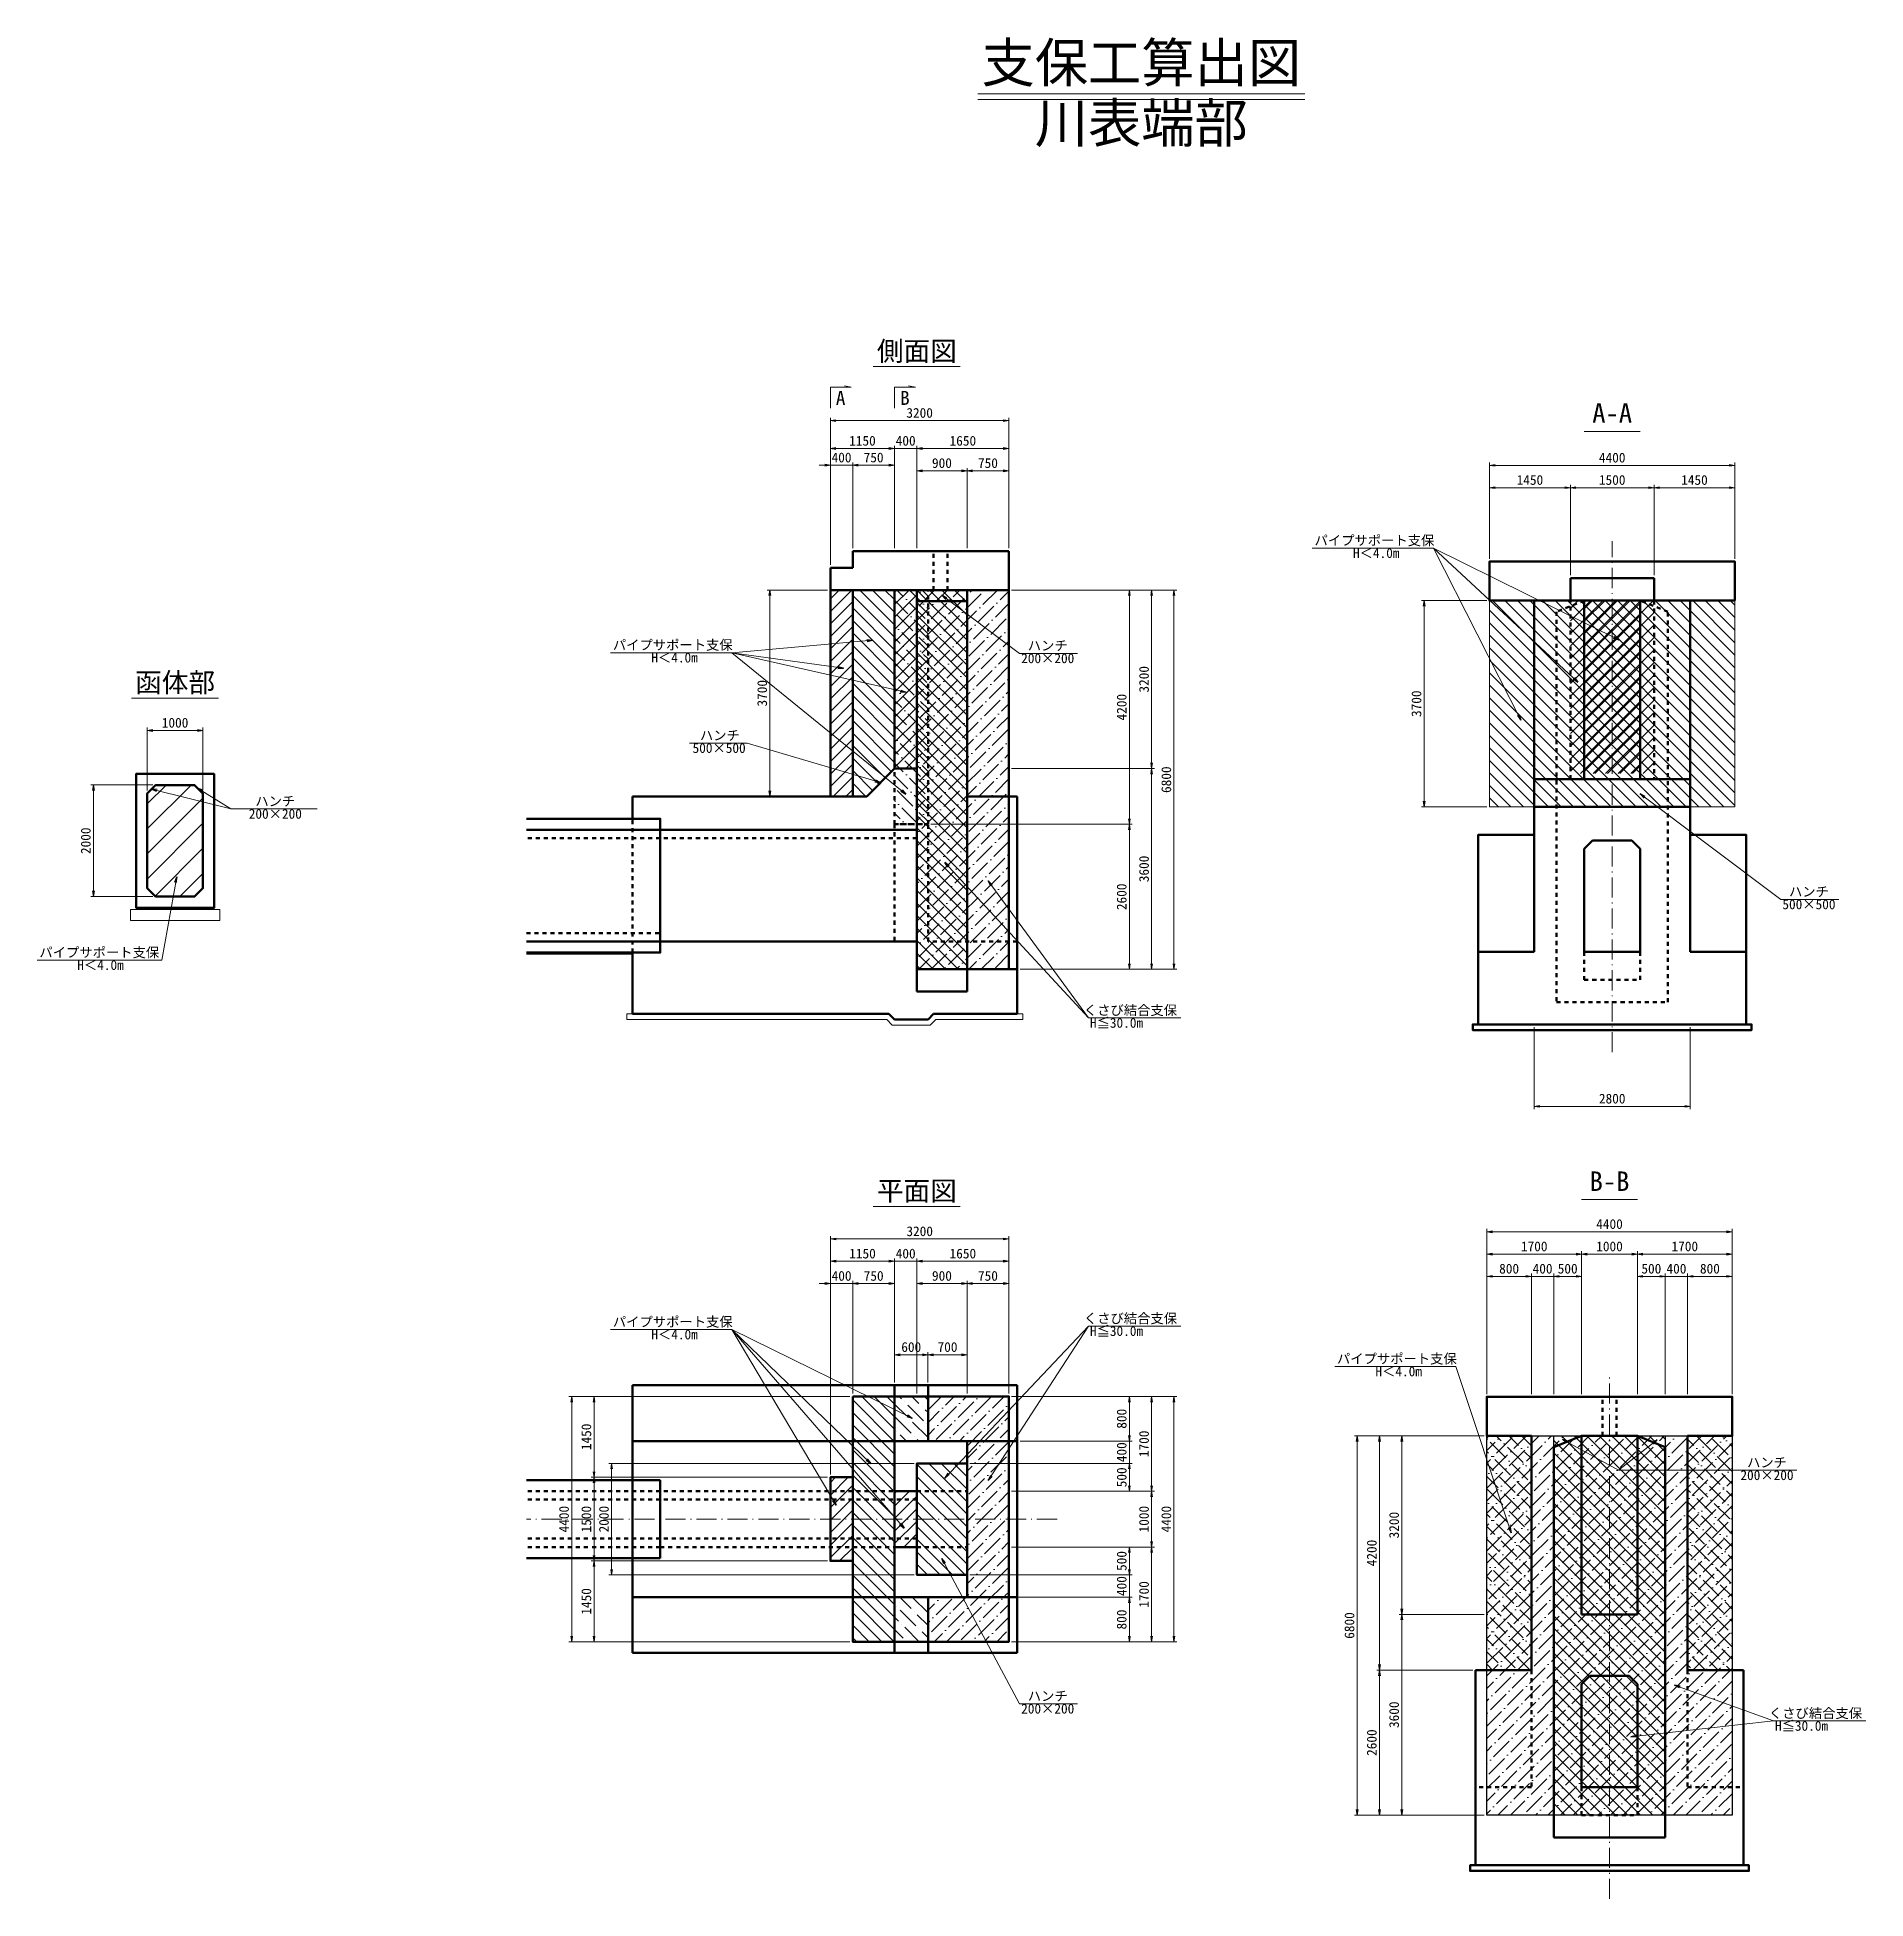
# Model space of a CAD drawing. Header units: millimetres. Extents: x 108558 to 167958, y -66594 to -24594.
# Drawn here: x 118463 to 151246, y -60956 to -27577 of the extents above; entities that cross this region are included whole.
import ezdxf
from ezdxf.enums import TextEntityAlignment as Align

# ---------------------------------------------------------------- set-up
doc = ezdxf.new("R2010")
doc.units = ezdxf.units.MM
doc.header["$LTSCALE"] = 60
doc.header["$PDSIZE"] = 300
for name, pattern in [('SXF_一点短鎖線', [9.25, 6, -1.5, 0.25, -1.5]), ('SXF_跳び破線', [12, 6, -6]), ('破線', [7.5, 6, -1.5])]:
    doc.linetypes.add(name, pattern=pattern)
doc.layers.get('Defpoints').update_dxf_attribs({"color": 151})
for name, color, linetype, lineweight in [('D-BMK', 2, 'SXF_一点短鎖線', 13), ('D-BYP-STR4', 6, 'Continuous', 25), ('D-BYP-STR7', 2, 'Continuous', 13), ('D-BYP-STR8', 150, 'Continuous', 50), ('D-STR', 1, 'Continuous', 50), ('D-STR-DIM', 7, 'Continuous', 13), ('D-STR-HTXT', 7, 'Continuous', 13), ('D-TTL-LINE', 7, 'Continuous', 13), ('D-TTL-TXT', 7, 'Continuous', 13)]:
    doc.layers.add(name, color=color, linetype=linetype, lineweight=lineweight)
doc.styles.add('MS ゴシック', font='')
doc.styles.add('YOKO_GOTHIC', font='')
doc.styles.add('ＭＳ ゴシック', font='')
doc.styles.get('MS ゴシック').set_extended_font_data('MS Gothic')
doc.styles.get('YOKO_GOTHIC').set_extended_font_data('MS Gothic')
doc.styles.get('ＭＳ ゴシック').set_extended_font_data('MS Gothic')
doc.dimstyles.new('S50', dxfattribs={"dimscale": 50, "dimtxt": 3.5, "dimasz": 2, "dimexe": 1, "dimexo": 1, "dimgap": 1, "dimtad": 1, "dimdec": 0, "dimzin": 1, "dimdsep": 46, "dimtxsty": 'YOKO_GOTHIC', "dimblk": 'OPEN', "dimcen": 0, "dimclrd": 256, "dimclre": 256, "dimclrt": 256, "dimaunit": 1, "dimadec": 3, "dimazin": 0, "dimtfac": 1, "dimtdec": 0, "dimtix": 1, "dimtmove": 2, "dimatfit": 3, "dimldrblk": 'OPEN', "dimfxl": 1, "dimlwd": -1, "dimlwe": -1, "dimarcsym": 0})
pattern_1 = [(45, (170517.02, -37886), (-112.2532, 112.2532), [])]
pattern_2 = [(135, (152370.4, -43010.31), (-112.2532, -112.2532), [])]

msp = doc.modelspace()

# ---------------------------------------------------------------- texts
at = {"layer": 'D-STR-HTXT', "color": 7, "linetype": 'Continuous', "lineweight": 13, "style": 'ＭＳ ゴシック'}
for s, p in [('A', (132866.3, -34169.5)), ('B', (134019.5, -34169.5))]:
    msp.add_text(s, height=250, dxfattribs=at).set_placement(p, align=Align.CENTER)
at = {"layer": 'D-STR-HTXT', "ltscale": 0.01, "style": 'ＭＳ ゴシック'}
for s, p in [('パイプサポート支保', (142437.4, -36739.2)), ('H＜4.0m', (142469.8, -36966.6)), ('パイプサポート支保', (129856.9, -38613.5)), ('H＜4.0m', (129889.4, -38840.9)), ('200×200', (136579.7, -38853)), ('ハンチ', (136579.7, -38625.6)), ('ハンチ', (130701.5, -40235.3)), ('500×500', (130688.2, -40462.7)), ('ハンチ', (122731.3, -41415.2)), ('200×200', (122731.3, -41642.7)), ('500×500', (150227.5, -43264.9)), ('ハンチ', (150227.5, -43037.5)), ('パイプサポート支保', (119575.2, -44126.5)), ('H＜4.0m', (119597.3, -44353.9)), ('くさび結合支保', (138063.8, -45162.9)), ('H≦30.0m', (137813.2, -45390.3)), ('パイプサポート支保', (129856.9, -50750.4)), ('くさび結合支保', (138063.8, -50689)), ('H≦30.0m', (137813.2, -50916.4)), ('H＜4.0m', (129889.4, -50977.8)), ('パイプサポート支保', (142839.5, -51412)), ('H＜4.0m', (142872, -51639.4)), ('ハンチ', (149475.5, -53273.2)), ('200×200', (149475.5, -53500.6)), ('ハンチ', (136579.7, -57460.2)), ('200×200', (136579.7, -57687.6)), ('くさび結合支保', (150345.5, -57768.2)), ('H≦30.0m', (150094.9, -57995.6))]:
    msp.add_text(s, height=175, dxfattribs=at).set_placement(p, align=Align.BOTTOM_CENTER)
at = {"layer": 'D-TTL-TXT', "style": 'MS ゴシック'}
for s, height, p in [('支保工算出図', 700, (138257.6, -28594.1)), ('川表端部', 700, (138257.6, -29674.8)), ('側面図', 350, (134233.5, -33484)), ('A-A', 350, (146699.9, -34594.9)), ('函体部', 350, (120934.4, -39426.2)), ('平面図', 350, (134233.6, -48543.8)), ('B-B', 350, (146651.6, -48369.7))]:
    msp.add_text(s, height=height, dxfattribs=at).set_placement(p, align=Align.BOTTOM_CENTER)

# ---------------------------------------------------------------- blocks, each defined once
blk = doc.blocks.new('_Open')
at = {"color": 0, "linetype": 'ByBlock', "lineweight": -2}
for p, q in [((-1, 0.17), (0, 0)), ((-1, -0.17), (0, 0)), ((0, 0), (-1, 0))]:
    blk.add_line(p, q, dxfattribs=at)
blk = doc.blocks.new('*D111')
at = {"layer": 'D-STR-DIM', "transparency": 16777216}
for p, q in [((120434, -41085), (120434, -39957)), ((120534, -40007), (121334, -40007)), ((121434, -41085), (121434, -39957))]:
    blk.add_line(p, q, dxfattribs=at)
at = {"layer": 'Defpoints', "color": 0, "transparency": 16777216}
for p in [(121434, -40007), (120434, -41135), (121434, -41135)]:
    blk.add_point(p, dxfattribs=at)
at = {"layer": 'D-STR-DIM', "transparency": 16777216, "xscale": 100, "yscale": 100, "zscale": 100, "rotation": 180}
blk.add_blockref('_Open', (120434, -40007), dxfattribs=at)
at = {"layer": 'D-STR-DIM', "transparency": 16777216, "xscale": 100, "yscale": 100, "zscale": 100}
blk.add_blockref('_Open', (121434, -40007), dxfattribs=at)
at = {"layer": 'D-STR-DIM', "transparency": 16777216, "insert": (120934, -39870), "char_height": 175, "attachment_point": 5, "style": 'YOKO_GOTHIC'}
blk.add_mtext('1000', dxfattribs=at)
blk = doc.blocks.new('*D112')
at = {"layer": 'D-STR-DIM', "transparency": 16777216}
for p, q in [((120534, -40985), (119421, -40985)), ((119471, -41085), (119471, -42885)), ((120534, -42985), (119421, -42985))]:
    blk.add_line(p, q, dxfattribs=at)
at = {"layer": 'Defpoints', "color": 0, "transparency": 16777216}
for p in [(120584, -40985), (119471, -42985), (120584, -42985)]:
    blk.add_point(p, dxfattribs=at)
at = {"layer": 'D-STR-DIM', "transparency": 16777216, "xscale": 100, "yscale": 100, "zscale": 100}
for p, rotation in [((119471, -40985), 90), ((119471, -42985), 270)]:
    blk.add_blockref('_Open', p, dxfattribs=dict(at, rotation=rotation))
at = {"layer": 'D-STR-DIM', "transparency": 16777216, "insert": (119333, -41985), "char_height": 175, "attachment_point": 5, "rotation": 90, "style": 'YOKO_GOTHIC'}
blk.add_mtext('2000', dxfattribs=at)
blk = doc.blocks.new('*D113')
at = {"layer": 'D-STR-DIM', "transparency": 16777216}
for p, q in [((132683, -37040), (132683, -34402)), ((132783, -34452), (135783, -34452)), ((135883, -36740), (135883, -34402))]:
    blk.add_line(p, q, dxfattribs=at)
at = {"layer": 'Defpoints', "color": 0, "transparency": 16777216}
for p in [(135883, -34452), (135883, -36790), (132683, -37090)]:
    blk.add_point(p, dxfattribs=at)
at = {"layer": 'D-STR-DIM', "transparency": 16777216, "xscale": 100, "yscale": 100, "zscale": 100, "rotation": 180}
blk.add_blockref('_Open', (132683, -34452), dxfattribs=at)
at = {"layer": 'D-STR-DIM', "transparency": 16777216, "xscale": 100, "yscale": 100, "zscale": 100}
blk.add_blockref('_Open', (135883, -34452), dxfattribs=at)
at = {"layer": 'D-STR-DIM', "transparency": 16777216, "insert": (134283, -34314), "char_height": 175, "attachment_point": 5, "style": 'YOKO_GOTHIC'}
blk.add_mtext('3200', dxfattribs=at)
blk = doc.blocks.new('*D78')
at = {"layer": 'D-STR-DIM', "transparency": 16777216}
for p, q in [((132683, -37040), (132683, -34902)), ((132783, -34952), (133733, -34952)), ((133833, -36740), (133833, -34902))]:
    blk.add_line(p, q, dxfattribs=at)
at = {"layer": 'Defpoints', "color": 0, "transparency": 16777216}
for p in [(133833, -34952), (133833, -36790), (132683, -37090)]:
    blk.add_point(p, dxfattribs=at)
at = {"layer": 'D-STR-DIM', "transparency": 16777216, "xscale": 100, "yscale": 100, "zscale": 100, "rotation": 180}
blk.add_blockref('_Open', (132683, -34952), dxfattribs=at)
at = {"layer": 'D-STR-DIM', "transparency": 16777216, "xscale": 100, "yscale": 100, "zscale": 100}
blk.add_blockref('_Open', (133833, -34952), dxfattribs=at)
at = {"layer": 'D-STR-DIM', "transparency": 16777216, "insert": (133258, -34814), "char_height": 175, "attachment_point": 5, "style": 'YOKO_GOTHIC'}
blk.add_mtext('1150', dxfattribs=at)
blk = doc.blocks.new('*D79')
at = {"layer": 'D-STR-DIM', "transparency": 16777216}
for p, q in [((133733, -34952), (133633, -34952)), ((133833, -36740), (133833, -34902)), ((133833, -34952), (134233, -34952)), ((134233, -36740), (134233, -34902)), ((134333, -34952), (134433, -34952))]:
    blk.add_line(p, q, dxfattribs=at)
at = {"layer": 'Defpoints', "color": 0, "transparency": 16777216}
for p in [(134233, -34952), (133833, -36790), (134233, -36790)]:
    blk.add_point(p, dxfattribs=at)
at = {"layer": 'D-STR-DIM', "transparency": 16777216, "xscale": 100, "yscale": 100, "zscale": 100}
blk.add_blockref('_Open', (133833, -34952), dxfattribs=at)
at = {"layer": 'D-STR-DIM', "transparency": 16777216, "xscale": 100, "yscale": 100, "zscale": 100, "rotation": 180}
blk.add_blockref('_Open', (134233, -34952), dxfattribs=at)
at = {"layer": 'D-STR-DIM', "transparency": 16777216, "insert": (134033, -34814), "char_height": 175, "attachment_point": 5, "style": 'YOKO_GOTHIC'}
blk.add_mtext('400', dxfattribs=at)
blk = doc.blocks.new('*D80')
at = {"layer": 'D-STR-DIM', "transparency": 16777216}
for p, q in [((134233, -36740), (134233, -34902)), ((134333, -34952), (135783, -34952)), ((135883, -36740), (135883, -34902))]:
    blk.add_line(p, q, dxfattribs=at)
at = {"layer": 'Defpoints', "color": 0, "transparency": 16777216}
for p in [(135883, -34952), (134233, -36790), (135883, -36790)]:
    blk.add_point(p, dxfattribs=at)
at = {"layer": 'D-STR-DIM', "transparency": 16777216, "xscale": 100, "yscale": 100, "zscale": 100, "rotation": 180}
blk.add_blockref('_Open', (134233, -34952), dxfattribs=at)
at = {"layer": 'D-STR-DIM', "transparency": 16777216, "xscale": 100, "yscale": 100, "zscale": 100}
blk.add_blockref('_Open', (135883, -34952), dxfattribs=at)
at = {"layer": 'D-STR-DIM', "transparency": 16777216, "insert": (135058, -34814), "char_height": 175, "attachment_point": 5, "style": 'YOKO_GOTHIC'}
blk.add_mtext('1650', dxfattribs=at)
blk = doc.blocks.new('*D81')
at = {"layer": 'D-STR-DIM', "transparency": 16777216}
for p, q in [((135133, -36740), (135133, -35302)), ((135783, -35352), (135233, -35352)), ((135883, -36740), (135883, -35302))]:
    blk.add_line(p, q, dxfattribs=at)
at = {"layer": 'Defpoints', "color": 0, "transparency": 16777216}
for p in [(135133, -35352), (135133, -36790), (135883, -36790)]:
    blk.add_point(p, dxfattribs=at)
at = {"layer": 'D-STR-DIM', "transparency": 16777216, "xscale": 100, "yscale": 100, "zscale": 100, "rotation": 180}
blk.add_blockref('_Open', (135133, -35352), dxfattribs=at)
at = {"layer": 'D-STR-DIM', "transparency": 16777216, "xscale": 100, "yscale": 100, "zscale": 100}
blk.add_blockref('_Open', (135883, -35352), dxfattribs=at)
at = {"layer": 'D-STR-DIM', "transparency": 16777216, "insert": (135508, -35214), "char_height": 175, "attachment_point": 5, "style": 'YOKO_GOTHIC'}
blk.add_mtext('750', dxfattribs=at)
blk = doc.blocks.new('*D82')
at = {"layer": 'D-STR-DIM', "transparency": 16777216}
for p, q in [((134233, -36740), (134233, -35302)), ((135033, -35352), (134333, -35352)), ((135133, -36740), (135133, -35302))]:
    blk.add_line(p, q, dxfattribs=at)
at = {"layer": 'Defpoints', "color": 0, "transparency": 16777216}
for p in [(134233, -35352), (134233, -36790), (135133, -36790)]:
    blk.add_point(p, dxfattribs=at)
at = {"layer": 'D-STR-DIM', "transparency": 16777216, "xscale": 100, "yscale": 100, "zscale": 100, "rotation": 180}
blk.add_blockref('_Open', (134233, -35352), dxfattribs=at)
at = {"layer": 'D-STR-DIM', "transparency": 16777216, "xscale": 100, "yscale": 100, "zscale": 100}
blk.add_blockref('_Open', (135133, -35352), dxfattribs=at)
at = {"layer": 'D-STR-DIM', "transparency": 16777216, "insert": (134683, -35214), "char_height": 175, "attachment_point": 5, "style": 'YOKO_GOTHIC'}
blk.add_mtext('900', dxfattribs=at)
blk = doc.blocks.new('*D114')
at = {"layer": 'D-STR-DIM', "transparency": 16777216}
for p, q in [((132583, -35252), (132483, -35252)), ((132683, -37040), (132683, -35202)), ((132683, -35252), (133083, -35252)), ((133083, -36740), (133083, -35202)), ((133183, -35252), (133283, -35252))]:
    blk.add_line(p, q, dxfattribs=at)
at = {"layer": 'Defpoints', "color": 0, "transparency": 16777216}
for p in [(133083, -35252), (133083, -36790), (132683, -37090)]:
    blk.add_point(p, dxfattribs=at)
at = {"layer": 'D-STR-DIM', "transparency": 16777216, "xscale": 100, "yscale": 100, "zscale": 100}
blk.add_blockref('_Open', (132683, -35252), dxfattribs=at)
at = {"layer": 'D-STR-DIM', "transparency": 16777216, "xscale": 100, "yscale": 100, "zscale": 100, "rotation": 180}
blk.add_blockref('_Open', (133083, -35252), dxfattribs=at)
at = {"layer": 'D-STR-DIM', "transparency": 16777216, "insert": (132883, -35114), "char_height": 175, "attachment_point": 5, "style": 'YOKO_GOTHIC'}
blk.add_mtext('400', dxfattribs=at)
blk = doc.blocks.new('*D115')
at = {"layer": 'D-STR-DIM', "transparency": 16777216}
for p, q in [((133083, -36740), (133083, -35202)), ((133183, -35252), (133733, -35252)), ((133833, -36740), (133833, -35202))]:
    blk.add_line(p, q, dxfattribs=at)
at = {"layer": 'Defpoints', "color": 0, "transparency": 16777216}
for p in [(133833, -35252), (133083, -36790), (133833, -36790)]:
    blk.add_point(p, dxfattribs=at)
at = {"layer": 'D-STR-DIM', "transparency": 16777216, "xscale": 100, "yscale": 100, "zscale": 100, "rotation": 180}
blk.add_blockref('_Open', (133083, -35252), dxfattribs=at)
at = {"layer": 'D-STR-DIM', "transparency": 16777216, "xscale": 100, "yscale": 100, "zscale": 100}
blk.add_blockref('_Open', (133833, -35252), dxfattribs=at)
at = {"layer": 'D-STR-DIM', "transparency": 16777216, "insert": (133458, -35114), "char_height": 175, "attachment_point": 5, "style": 'YOKO_GOTHIC'}
blk.add_mtext('750', dxfattribs=at)
blk = doc.blocks.new('*D116')
at = {"layer": 'D-STR-DIM', "transparency": 16777216}
for p, q in [((132633, -37490), (131548, -37490)), ((131598, -37590), (131598, -41090)), ((132633, -41190), (131548, -41190))]:
    blk.add_line(p, q, dxfattribs=at)
at = {"layer": 'Defpoints', "color": 0, "transparency": 16777216}
for p in [(132683, -37490), (131598, -41190), (132683, -41190)]:
    blk.add_point(p, dxfattribs=at)
at = {"layer": 'D-STR-DIM', "transparency": 16777216, "xscale": 100, "yscale": 100, "zscale": 100}
for p, rotation in [((131598, -37490), 90), ((131598, -41190), 270)]:
    blk.add_blockref('_Open', p, dxfattribs=dict(at, rotation=rotation))
at = {"layer": 'D-STR-DIM', "transparency": 16777216, "insert": (131461, -39340), "char_height": 175, "attachment_point": 5, "rotation": 90, "style": 'YOKO_GOTHIC'}
blk.add_mtext('3700', dxfattribs=at)
blk = doc.blocks.new('*D117')
at = {"layer": 'D-STR-DIM', "transparency": 16777216}
for p, q in [((135933, -37490), (138893, -37490)), ((138843, -37590), (138843, -44190)), ((136083, -44290), (138893, -44290))]:
    blk.add_line(p, q, dxfattribs=at)
at = {"layer": 'Defpoints', "color": 0, "transparency": 16777216}
for p in [(135883, -37490), (136033, -44290), (138843, -44290)]:
    blk.add_point(p, dxfattribs=at)
at = {"layer": 'D-STR-DIM', "transparency": 16777216, "xscale": 100, "yscale": 100, "zscale": 100}
for p, rotation in [((138843, -37490), 90), ((138843, -44290), 270)]:
    blk.add_blockref('_Open', p, dxfattribs=dict(at, rotation=rotation))
at = {"layer": 'D-STR-DIM', "transparency": 16777216, "insert": (138706, -40890), "char_height": 175, "attachment_point": 5, "rotation": 90, "style": 'YOKO_GOTHIC'}
blk.add_mtext('6800', dxfattribs=at)
blk = doc.blocks.new('*D83')
at = {"layer": 'D-STR-DIM', "transparency": 16777216}
for p, q in [((135933, -37490), (138493, -37490)), ((138443, -37590), (138443, -40590)), ((135933, -40690), (138493, -40690))]:
    blk.add_line(p, q, dxfattribs=at)
at = {"layer": 'Defpoints', "color": 0, "transparency": 16777216}
for p in [(135883, -37490), (135883, -40690), (138443, -40690)]:
    blk.add_point(p, dxfattribs=at)
at = {"layer": 'D-STR-DIM', "transparency": 16777216, "xscale": 100, "yscale": 100, "zscale": 100}
for p, rotation in [((138443, -37490), 90), ((138443, -40690), 270)]:
    blk.add_blockref('_Open', p, dxfattribs=dict(at, rotation=rotation))
at = {"layer": 'D-STR-DIM', "transparency": 16777216, "insert": (138306, -39090), "char_height": 175, "attachment_point": 5, "rotation": 90, "style": 'YOKO_GOTHIC'}
blk.add_mtext('3200', dxfattribs=at)
blk = doc.blocks.new('*D84')
at = {"layer": 'D-STR-DIM', "transparency": 16777216}
for p, q in [((135933, -40690), (138493, -40690)), ((138443, -40790), (138443, -44190))]:
    blk.add_line(p, q, dxfattribs=at)
at = {"layer": 'Defpoints', "color": 0, "transparency": 16777216}
for p in [(135883, -40690), (138443, -44290), (138443, -44290)]:
    blk.add_point(p, dxfattribs=at)
at = {"layer": 'D-STR-DIM', "transparency": 16777216, "xscale": 100, "yscale": 100, "zscale": 100}
for p, rotation in [((138443, -40690), 90), ((138443, -44290), 270)]:
    blk.add_blockref('_Open', p, dxfattribs=dict(at, rotation=rotation))
at = {"layer": 'D-STR-DIM', "transparency": 16777216, "insert": (138306, -42490), "char_height": 175, "attachment_point": 5, "rotation": 90, "style": 'YOKO_GOTHIC'}
blk.add_mtext('3600', dxfattribs=at)
blk = doc.blocks.new('*D118')
at = {"layer": 'D-STR-DIM', "transparency": 16777216}
for p, q in [((132684, -53349), (132684, -49075)), ((132784, -49125), (135783, -49125)), ((135883, -51899), (135883, -49075))]:
    blk.add_line(p, q, dxfattribs=at)
at = {"layer": 'Defpoints', "color": 0, "transparency": 16777216}
for p in [(135883, -49125), (135883, -51949), (132684, -53399)]:
    blk.add_point(p, dxfattribs=at)
at = {"layer": 'D-STR-DIM', "transparency": 16777216, "xscale": 100, "yscale": 100, "zscale": 100, "rotation": 180}
blk.add_blockref('_Open', (132684, -49125), dxfattribs=at)
at = {"layer": 'D-STR-DIM', "transparency": 16777216, "xscale": 100, "yscale": 100, "zscale": 100}
blk.add_blockref('_Open', (135883, -49125), dxfattribs=at)
at = {"layer": 'D-STR-DIM', "transparency": 16777216, "insert": (134284, -48988), "char_height": 175, "attachment_point": 5, "style": 'YOKO_GOTHIC'}
blk.add_mtext('3200', dxfattribs=at)
blk = doc.blocks.new('*D119')
at = {"layer": 'D-STR-DIM', "transparency": 16777216}
for p, q in [((132684, -53349), (132684, -49475)), ((132784, -49525), (133733, -49525)), ((133833, -51699), (133833, -49475))]:
    blk.add_line(p, q, dxfattribs=at)
at = {"layer": 'Defpoints', "color": 0, "transparency": 16777216}
for p in [(133833, -49525), (133833, -51749), (132684, -53399)]:
    blk.add_point(p, dxfattribs=at)
at = {"layer": 'D-STR-DIM', "transparency": 16777216, "xscale": 100, "yscale": 100, "zscale": 100, "rotation": 180}
blk.add_blockref('_Open', (132684, -49525), dxfattribs=at)
at = {"layer": 'D-STR-DIM', "transparency": 16777216, "xscale": 100, "yscale": 100, "zscale": 100}
blk.add_blockref('_Open', (133833, -49525), dxfattribs=at)
at = {"layer": 'D-STR-DIM', "transparency": 16777216, "insert": (133259, -49388), "char_height": 175, "attachment_point": 5, "style": 'YOKO_GOTHIC'}
blk.add_mtext('1150', dxfattribs=at)
blk = doc.blocks.new('*D120')
at = {"layer": 'D-STR-DIM', "transparency": 16777216}
for p, q in [((133733, -49525), (133633, -49525)), ((133833, -51699), (133833, -49475)), ((133833, -49525), (134233, -49525)), ((134233, -51899), (134233, -49475)), ((134333, -49525), (134433, -49525))]:
    blk.add_line(p, q, dxfattribs=at)
at = {"layer": 'Defpoints', "color": 0, "transparency": 16777216}
for p in [(134233, -49525), (133833, -51749), (134233, -51949)]:
    blk.add_point(p, dxfattribs=at)
at = {"layer": 'D-STR-DIM', "transparency": 16777216, "xscale": 100, "yscale": 100, "zscale": 100}
blk.add_blockref('_Open', (133833, -49525), dxfattribs=at)
at = {"layer": 'D-STR-DIM', "transparency": 16777216, "xscale": 100, "yscale": 100, "zscale": 100, "rotation": 180}
blk.add_blockref('_Open', (134233, -49525), dxfattribs=at)
at = {"layer": 'D-STR-DIM', "transparency": 16777216, "insert": (134033, -49388), "char_height": 175, "attachment_point": 5, "style": 'YOKO_GOTHIC'}
blk.add_mtext('400', dxfattribs=at)
blk = doc.blocks.new('*D85')
at = {"layer": 'D-STR-DIM', "transparency": 16777216}
for p, q in [((134233, -51899), (134233, -49475)), ((134333, -49525), (135783, -49525)), ((135883, -51899), (135883, -49475))]:
    blk.add_line(p, q, dxfattribs=at)
at = {"layer": 'Defpoints', "color": 0, "transparency": 16777216}
for p in [(135883, -49525), (134233, -51949), (135883, -51949)]:
    blk.add_point(p, dxfattribs=at)
at = {"layer": 'D-STR-DIM', "transparency": 16777216, "xscale": 100, "yscale": 100, "zscale": 100, "rotation": 180}
blk.add_blockref('_Open', (134233, -49525), dxfattribs=at)
at = {"layer": 'D-STR-DIM', "transparency": 16777216, "xscale": 100, "yscale": 100, "zscale": 100}
blk.add_blockref('_Open', (135883, -49525), dxfattribs=at)
at = {"layer": 'D-STR-DIM', "transparency": 16777216, "insert": (135058, -49388), "char_height": 175, "attachment_point": 5, "style": 'YOKO_GOTHIC'}
blk.add_mtext('1650', dxfattribs=at)
blk = doc.blocks.new('*D121')
at = {"layer": 'D-STR-DIM', "transparency": 16777216}
for p, q in [((132584, -49925), (132484, -49925)), ((132684, -53349), (132684, -49875)), ((132684, -49925), (133084, -49925)), ((133084, -51899), (133084, -49875)), ((133184, -49925), (133284, -49925))]:
    blk.add_line(p, q, dxfattribs=at)
at = {"layer": 'Defpoints', "color": 0, "transparency": 16777216}
for p in [(133084, -49925), (133084, -51949), (132684, -53399)]:
    blk.add_point(p, dxfattribs=at)
at = {"layer": 'D-STR-DIM', "transparency": 16777216, "xscale": 100, "yscale": 100, "zscale": 100}
blk.add_blockref('_Open', (132684, -49925), dxfattribs=at)
at = {"layer": 'D-STR-DIM', "transparency": 16777216, "xscale": 100, "yscale": 100, "zscale": 100, "rotation": 180}
blk.add_blockref('_Open', (133084, -49925), dxfattribs=at)
at = {"layer": 'D-STR-DIM', "transparency": 16777216, "insert": (132884, -49788), "char_height": 175, "attachment_point": 5, "style": 'YOKO_GOTHIC'}
blk.add_mtext('400', dxfattribs=at)
blk = doc.blocks.new('*D122')
at = {"layer": 'D-STR-DIM', "transparency": 16777216}
for p, q in [((133084, -51899), (133084, -49875)), ((133184, -49925), (133733, -49925)), ((133833, -51699), (133833, -49875))]:
    blk.add_line(p, q, dxfattribs=at)
at = {"layer": 'Defpoints', "color": 0, "transparency": 16777216}
for p in [(133833, -49925), (133084, -51949), (133833, -51749)]:
    blk.add_point(p, dxfattribs=at)
at = {"layer": 'D-STR-DIM', "transparency": 16777216, "xscale": 100, "yscale": 100, "zscale": 100, "rotation": 180}
blk.add_blockref('_Open', (133084, -49925), dxfattribs=at)
at = {"layer": 'D-STR-DIM', "transparency": 16777216, "xscale": 100, "yscale": 100, "zscale": 100}
blk.add_blockref('_Open', (133833, -49925), dxfattribs=at)
at = {"layer": 'D-STR-DIM', "transparency": 16777216, "insert": (133459, -49788), "char_height": 175, "attachment_point": 5, "style": 'YOKO_GOTHIC'}
blk.add_mtext('750', dxfattribs=at)
blk = doc.blocks.new('*D86')
at = {"layer": 'D-STR-DIM', "transparency": 16777216}
for p, q in [((135133, -51899), (135133, -49875)), ((135783, -49925), (135233, -49925)), ((135883, -51899), (135883, -49875))]:
    blk.add_line(p, q, dxfattribs=at)
at = {"layer": 'Defpoints', "color": 0, "transparency": 16777216}
for p in [(135133, -49925), (135133, -51949), (135883, -51949)]:
    blk.add_point(p, dxfattribs=at)
at = {"layer": 'D-STR-DIM', "transparency": 16777216, "xscale": 100, "yscale": 100, "zscale": 100, "rotation": 180}
blk.add_blockref('_Open', (135133, -49925), dxfattribs=at)
at = {"layer": 'D-STR-DIM', "transparency": 16777216, "xscale": 100, "yscale": 100, "zscale": 100}
blk.add_blockref('_Open', (135883, -49925), dxfattribs=at)
at = {"layer": 'D-STR-DIM', "transparency": 16777216, "insert": (135508, -49788), "char_height": 175, "attachment_point": 5, "style": 'YOKO_GOTHIC'}
blk.add_mtext('750', dxfattribs=at)
blk = doc.blocks.new('*D87')
at = {"layer": 'D-STR-DIM', "transparency": 16777216}
for p, q in [((134233, -51899), (134233, -49875)), ((135033, -49925), (134333, -49925)), ((135133, -51899), (135133, -49875))]:
    blk.add_line(p, q, dxfattribs=at)
at = {"layer": 'Defpoints', "color": 0, "transparency": 16777216}
for p in [(134233, -49925), (134233, -51949), (135133, -51949)]:
    blk.add_point(p, dxfattribs=at)
at = {"layer": 'D-STR-DIM', "transparency": 16777216, "xscale": 100, "yscale": 100, "zscale": 100, "rotation": 180}
blk.add_blockref('_Open', (134233, -49925), dxfattribs=at)
at = {"layer": 'D-STR-DIM', "transparency": 16777216, "xscale": 100, "yscale": 100, "zscale": 100}
blk.add_blockref('_Open', (135133, -49925), dxfattribs=at)
at = {"layer": 'D-STR-DIM', "transparency": 16777216, "insert": (134683, -49788), "char_height": 175, "attachment_point": 5, "style": 'YOKO_GOTHIC'}
blk.add_mtext('900', dxfattribs=at)
blk = doc.blocks.new('*D123')
at = {"layer": 'D-STR-DIM', "transparency": 16777216}
for p, q in [((135933, -51949), (138893, -51949)), ((138843, -52049), (138843, -56249)), ((135933, -56349), (138893, -56349))]:
    blk.add_line(p, q, dxfattribs=at)
at = {"layer": 'Defpoints', "color": 0, "transparency": 16777216}
for p in [(135883, -51949), (135883, -56349), (138843, -56349)]:
    blk.add_point(p, dxfattribs=at)
at = {"layer": 'D-STR-DIM', "transparency": 16777216, "xscale": 100, "yscale": 100, "zscale": 100}
for p, rotation in [((138843, -51949), 90), ((138843, -56349), 270)]:
    blk.add_blockref('_Open', p, dxfattribs=dict(at, rotation=rotation))
at = {"layer": 'D-STR-DIM', "transparency": 16777216, "insert": (138706, -54149), "char_height": 175, "attachment_point": 5, "rotation": 90, "style": 'YOKO_GOTHIC'}
blk.add_mtext('4400', dxfattribs=at)
blk = doc.blocks.new('*D88')
at = {"layer": 'D-STR-DIM', "transparency": 16777216}
for p, q in [((135933, -54649), (138493, -54649)), ((138443, -56249), (138443, -54749)), ((135933, -56349), (138493, -56349))]:
    blk.add_line(p, q, dxfattribs=at)
at = {"layer": 'Defpoints', "color": 0, "transparency": 16777216}
for p in [(135883, -54649), (138443, -54649), (135883, -56349)]:
    blk.add_point(p, dxfattribs=at)
at = {"layer": 'D-STR-DIM', "transparency": 16777216, "xscale": 100, "yscale": 100, "zscale": 100}
for p, rotation in [((138443, -54649), 90), ((138443, -56349), 270)]:
    blk.add_blockref('_Open', p, dxfattribs=dict(at, rotation=rotation))
at = {"layer": 'D-STR-DIM', "transparency": 16777216, "insert": (138306, -55499), "char_height": 175, "attachment_point": 5, "rotation": 90, "style": 'YOKO_GOTHIC'}
blk.add_mtext('1700', dxfattribs=at)
blk = doc.blocks.new('*D89')
at = {"layer": 'D-STR-DIM', "transparency": 16777216}
for p, q in [((135933, -53649), (138493, -53649)), ((138443, -54549), (138443, -53749)), ((135933, -54649), (138493, -54649))]:
    blk.add_line(p, q, dxfattribs=at)
at = {"layer": 'Defpoints', "color": 0, "transparency": 16777216}
for p in [(135883, -53649), (138443, -53649), (135883, -54649)]:
    blk.add_point(p, dxfattribs=at)
at = {"layer": 'D-STR-DIM', "transparency": 16777216, "xscale": 100, "yscale": 100, "zscale": 100}
for p, rotation in [((138443, -53649), 90), ((138443, -54649), 270)]:
    blk.add_blockref('_Open', p, dxfattribs=dict(at, rotation=rotation))
at = {"layer": 'D-STR-DIM', "transparency": 16777216, "insert": (138306, -54149), "char_height": 175, "attachment_point": 5, "rotation": 90, "style": 'YOKO_GOTHIC'}
blk.add_mtext('1000', dxfattribs=at)
blk = doc.blocks.new('*D90')
at = {"layer": 'D-STR-DIM', "transparency": 16777216}
for p, q in [((135933, -51949), (138493, -51949)), ((138443, -53549), (138443, -52049)), ((135933, -53649), (138493, -53649))]:
    blk.add_line(p, q, dxfattribs=at)
at = {"layer": 'Defpoints', "color": 0, "transparency": 16777216}
for p in [(135883, -51949), (138443, -51949), (135883, -53649)]:
    blk.add_point(p, dxfattribs=at)
at = {"layer": 'D-STR-DIM', "transparency": 16777216, "xscale": 100, "yscale": 100, "zscale": 100}
for p, rotation in [((138443, -51949), 90), ((138443, -53649), 270)]:
    blk.add_blockref('_Open', p, dxfattribs=dict(at, rotation=rotation))
at = {"layer": 'D-STR-DIM', "transparency": 16777216, "insert": (138306, -52799), "char_height": 175, "attachment_point": 5, "rotation": 90, "style": 'YOKO_GOTHIC'}
blk.add_mtext('1700', dxfattribs=at)
blk = doc.blocks.new('*D91')
at = {"layer": 'D-STR-DIM', "transparency": 16777216}
for p, q in [((135933, -55549), (138093, -55549)), ((138043, -56249), (138043, -55649)), ((135933, -56349), (138093, -56349))]:
    blk.add_line(p, q, dxfattribs=at)
at = {"layer": 'Defpoints', "color": 0, "transparency": 16777216}
for p in [(135883, -55549), (138043, -55549), (135883, -56349)]:
    blk.add_point(p, dxfattribs=at)
at = {"layer": 'D-STR-DIM', "transparency": 16777216, "xscale": 100, "yscale": 100, "zscale": 100}
for p, rotation in [((138043, -55549), 90), ((138043, -56349), 270)]:
    blk.add_blockref('_Open', p, dxfattribs=dict(at, rotation=rotation))
at = {"layer": 'D-STR-DIM', "transparency": 16777216, "insert": (137906, -55949), "char_height": 175, "attachment_point": 5, "rotation": 90, "style": 'YOKO_GOTHIC'}
blk.add_mtext('800', dxfattribs=at)
blk = doc.blocks.new('*D124')
at = {"layer": 'D-STR-DIM', "transparency": 16777216}
for p, q in [((138043, -55049), (138043, -54949)), ((135183, -55149), (138093, -55149)), ((138043, -55549), (138043, -55149)), ((135933, -55549), (138093, -55549)), ((138043, -55649), (138043, -55749))]:
    blk.add_line(p, q, dxfattribs=at)
at = {"layer": 'Defpoints', "color": 0, "transparency": 16777216}
for p in [(135133, -55149), (138043, -55149), (135883, -55549)]:
    blk.add_point(p, dxfattribs=at)
at = {"layer": 'D-STR-DIM', "transparency": 16777216, "xscale": 100, "yscale": 100, "zscale": 100}
for p, rotation in [((138043, -55149), 270), ((138043, -55549), 90)]:
    blk.add_blockref('_Open', p, dxfattribs=dict(at, rotation=rotation))
at = {"layer": 'D-STR-DIM', "transparency": 16777216, "insert": (137906, -55349), "char_height": 175, "attachment_point": 5, "rotation": 90, "style": 'YOKO_GOTHIC'}
blk.add_mtext('400', dxfattribs=at)
blk = doc.blocks.new('*D125')
at = {"layer": 'D-STR-DIM', "transparency": 16777216}
for p, q in [((135933, -54649), (138093, -54649)), ((138043, -55049), (138043, -54749)), ((135183, -55149), (138093, -55149))]:
    blk.add_line(p, q, dxfattribs=at)
at = {"layer": 'Defpoints', "color": 0, "transparency": 16777216}
for p in [(135883, -54649), (138043, -54649), (135133, -55149)]:
    blk.add_point(p, dxfattribs=at)
at = {"layer": 'D-STR-DIM', "transparency": 16777216, "xscale": 100, "yscale": 100, "zscale": 100}
for p, rotation in [((138043, -54649), 90), ((138043, -55149), 270)]:
    blk.add_blockref('_Open', p, dxfattribs=dict(at, rotation=rotation))
at = {"layer": 'D-STR-DIM', "transparency": 16777216, "insert": (137906, -54899), "char_height": 175, "attachment_point": 5, "rotation": 90, "style": 'YOKO_GOTHIC'}
blk.add_mtext('500', dxfattribs=at)
blk = doc.blocks.new('*D126')
at = {"layer": 'D-STR-DIM', "transparency": 16777216}
for p, q in [((135933, -51949), (138093, -51949)), ((138043, -52049), (138043, -52649)), ((136083, -52749), (138093, -52749))]:
    blk.add_line(p, q, dxfattribs=at)
at = {"layer": 'Defpoints', "color": 0, "transparency": 16777216}
for p in [(135883, -51949), (136033, -52749), (138043, -52749)]:
    blk.add_point(p, dxfattribs=at)
at = {"layer": 'D-STR-DIM', "transparency": 16777216, "xscale": 100, "yscale": 100, "zscale": 100}
for p, rotation in [((138043, -51949), 90), ((138043, -52749), 270)]:
    blk.add_blockref('_Open', p, dxfattribs=dict(at, rotation=rotation))
at = {"layer": 'D-STR-DIM', "transparency": 16777216, "insert": (137906, -52349), "char_height": 175, "attachment_point": 5, "rotation": 90, "style": 'YOKO_GOTHIC'}
blk.add_mtext('800', dxfattribs=at)
blk = doc.blocks.new('*D127')
at = {"layer": 'D-STR-DIM', "transparency": 16777216}
for p, q in [((138043, -52649), (138043, -52549)), ((136083, -52749), (138093, -52749)), ((138043, -52749), (138043, -53149)), ((135183, -53149), (138093, -53149)), ((138043, -53249), (138043, -53349))]:
    blk.add_line(p, q, dxfattribs=at)
at = {"layer": 'Defpoints', "color": 0, "transparency": 16777216}
for p in [(136033, -52749), (135133, -53149), (138043, -53149)]:
    blk.add_point(p, dxfattribs=at)
at = {"layer": 'D-STR-DIM', "transparency": 16777216, "xscale": 100, "yscale": 100, "zscale": 100}
for p, rotation in [((138043, -52749), 270), ((138043, -53149), 90)]:
    blk.add_blockref('_Open', p, dxfattribs=dict(at, rotation=rotation))
at = {"layer": 'D-STR-DIM', "transparency": 16777216, "insert": (137906, -52949), "char_height": 175, "attachment_point": 5, "rotation": 90, "style": 'YOKO_GOTHIC'}
blk.add_mtext('400', dxfattribs=at)
blk = doc.blocks.new('*D128')
at = {"layer": 'D-STR-DIM', "transparency": 16777216}
for p, q in [((135183, -53149), (138093, -53149)), ((138043, -53249), (138043, -53549)), ((136083, -53649), (138093, -53649))]:
    blk.add_line(p, q, dxfattribs=at)
at = {"layer": 'Defpoints', "color": 0, "transparency": 16777216}
for p in [(135133, -53149), (136033, -53649), (138043, -53649)]:
    blk.add_point(p, dxfattribs=at)
at = {"layer": 'D-STR-DIM', "transparency": 16777216, "xscale": 100, "yscale": 100, "zscale": 100}
for p, rotation in [((138043, -53149), 90), ((138043, -53649), 270)]:
    blk.add_blockref('_Open', p, dxfattribs=dict(at, rotation=rotation))
at = {"layer": 'D-STR-DIM', "transparency": 16777216, "insert": (137906, -53399), "char_height": 175, "attachment_point": 5, "rotation": 90, "style": 'YOKO_GOTHIC'}
blk.add_mtext('500', dxfattribs=at)
blk = doc.blocks.new('*D129')
at = {"layer": 'D-STR-DIM', "transparency": 16777216}
for p, q in [((133034, -51949), (127995, -51949)), ((128045, -52049), (128045, -56249)), ((133034, -56349), (127995, -56349))]:
    blk.add_line(p, q, dxfattribs=at)
at = {"layer": 'Defpoints', "color": 0, "transparency": 16777216}
for p in [(133084, -51949), (128045, -56349), (133084, -56349)]:
    blk.add_point(p, dxfattribs=at)
at = {"layer": 'D-STR-DIM', "transparency": 16777216, "xscale": 100, "yscale": 100, "zscale": 100}
for p, rotation in [((128045, -51949), 90), ((128045, -56349), 270)]:
    blk.add_blockref('_Open', p, dxfattribs=dict(at, rotation=rotation))
at = {"layer": 'D-STR-DIM', "transparency": 16777216, "insert": (127908, -54149), "char_height": 175, "attachment_point": 5, "rotation": 90, "style": 'YOKO_GOTHIC'}
blk.add_mtext('4400', dxfattribs=at)
blk = doc.blocks.new('*D92')
at = {"layer": 'D-STR-DIM', "transparency": 16777216}
for p, q in [((133034, -51949), (128395, -51949)), ((128445, -52049), (128445, -53299)), ((132634, -53399), (128395, -53399))]:
    blk.add_line(p, q, dxfattribs=at)
at = {"layer": 'Defpoints', "color": 0, "transparency": 16777216}
for p in [(133084, -51949), (128445, -53399), (132684, -53399)]:
    blk.add_point(p, dxfattribs=at)
at = {"layer": 'D-STR-DIM', "transparency": 16777216, "xscale": 100, "yscale": 100, "zscale": 100}
for p, rotation in [((128445, -51949), 90), ((128445, -53399), 270)]:
    blk.add_blockref('_Open', p, dxfattribs=dict(at, rotation=rotation))
at = {"layer": 'D-STR-DIM', "transparency": 16777216, "insert": (128308, -52674), "char_height": 175, "attachment_point": 5, "rotation": 90, "style": 'YOKO_GOTHIC'}
blk.add_mtext('1450', dxfattribs=at)
blk = doc.blocks.new('*D130')
at = {"layer": 'D-STR-DIM', "transparency": 16777216}
for p, q in [((132634, -53399), (128395, -53399)), ((128445, -53499), (128445, -54799)), ((132634, -54899), (128395, -54899))]:
    blk.add_line(p, q, dxfattribs=at)
at = {"layer": 'Defpoints', "color": 0, "transparency": 16777216}
for p in [(132684, -53399), (128445, -54899), (132684, -54899)]:
    blk.add_point(p, dxfattribs=at)
at = {"layer": 'D-STR-DIM', "transparency": 16777216, "xscale": 100, "yscale": 100, "zscale": 100}
for p, rotation in [((128445, -53399), 90), ((128445, -54899), 270)]:
    blk.add_blockref('_Open', p, dxfattribs=dict(at, rotation=rotation))
at = {"layer": 'D-STR-DIM', "transparency": 16777216, "insert": (128308, -54149), "char_height": 175, "attachment_point": 5, "rotation": 90, "style": 'YOKO_GOTHIC'}
blk.add_mtext('1500', dxfattribs=at)
blk = doc.blocks.new('*D131')
at = {"layer": 'D-STR-DIM', "transparency": 16777216}
for p, q in [((132634, -54899), (128395, -54899)), ((128445, -54999), (128445, -56249)), ((132984, -56349), (128395, -56349))]:
    blk.add_line(p, q, dxfattribs=at)
at = {"layer": 'Defpoints', "color": 0, "transparency": 16777216}
for p in [(132684, -54899), (128445, -56349), (133034, -56349)]:
    blk.add_point(p, dxfattribs=at)
at = {"layer": 'D-STR-DIM', "transparency": 16777216, "xscale": 100, "yscale": 100, "zscale": 100}
for p, rotation in [((128445, -54899), 90), ((128445, -56349), 270)]:
    blk.add_blockref('_Open', p, dxfattribs=dict(at, rotation=rotation))
at = {"layer": 'D-STR-DIM', "transparency": 16777216, "insert": (128308, -55624), "char_height": 175, "attachment_point": 5, "rotation": 90, "style": 'YOKO_GOTHIC'}
blk.add_mtext('1450', dxfattribs=at)
blk = doc.blocks.new('*D93')
at = {"layer": 'D-STR-DIM', "ltscale": 1500, "transparency": 16777216}
for p, q in [((144500, -36928), (144500, -35604)), ((144600, -35654), (145850, -35654)), ((145950, -37223), (145950, -35604))]:
    blk.add_line(p, q, dxfattribs=at)
at = {"layer": 'Defpoints', "color": 0, "ltscale": 1500, "transparency": 16777216}
for p in [(145950, -35654), (144500, -36978), (145950, -37273)]:
    blk.add_point(p, dxfattribs=at)
at = {"layer": 'D-STR-DIM', "ltscale": 1500, "transparency": 16777216, "xscale": 100, "yscale": 100, "zscale": 100, "rotation": 180}
blk.add_blockref('_Open', (144500, -35654), dxfattribs=at)
at = {"layer": 'D-STR-DIM', "ltscale": 1500, "transparency": 16777216, "xscale": 100, "yscale": 100, "zscale": 100}
blk.add_blockref('_Open', (145950, -35654), dxfattribs=at)
at = {"layer": 'D-STR-DIM', "ltscale": 1500, "transparency": 16777216, "insert": (145225, -35517), "char_height": 175, "attachment_point": 5, "style": 'YOKO_GOTHIC'}
blk.add_mtext('1450', dxfattribs=at)
blk = doc.blocks.new('*D94')
at = {"layer": 'D-STR-DIM', "ltscale": 1500, "transparency": 16777216}
for p, q in [((147450, -37223), (147450, -35604)), ((148800, -35654), (147550, -35654)), ((148900, -36928), (148900, -35604))]:
    blk.add_line(p, q, dxfattribs=at)
at = {"layer": 'Defpoints', "color": 0, "ltscale": 1500, "transparency": 16777216}
for p in [(147450, -35654), (148900, -36978), (147450, -37273)]:
    blk.add_point(p, dxfattribs=at)
at = {"layer": 'D-STR-DIM', "ltscale": 1500, "transparency": 16777216, "xscale": 100, "yscale": 100, "zscale": 100, "rotation": 180}
blk.add_blockref('_Open', (147450, -35654), dxfattribs=at)
at = {"layer": 'D-STR-DIM', "ltscale": 1500, "transparency": 16777216, "xscale": 100, "yscale": 100, "zscale": 100}
blk.add_blockref('_Open', (148900, -35654), dxfattribs=at)
at = {"layer": 'D-STR-DIM', "ltscale": 1500, "transparency": 16777216, "insert": (148175, -35517), "char_height": 175, "attachment_point": 5, "style": 'YOKO_GOTHIC'}
blk.add_mtext('1450', dxfattribs=at)
blk = doc.blocks.new('*D95')
at = {"layer": 'D-STR-DIM', "ltscale": 1500, "transparency": 16777216}
for p, q in [((145950, -37223), (145950, -35604)), ((146050, -35654), (147350, -35654)), ((147450, -37223), (147450, -35604))]:
    blk.add_line(p, q, dxfattribs=at)
at = {"layer": 'Defpoints', "color": 0, "ltscale": 1500, "transparency": 16777216}
for p in [(147450, -35654), (145950, -37273), (147450, -37273)]:
    blk.add_point(p, dxfattribs=at)
at = {"layer": 'D-STR-DIM', "ltscale": 1500, "transparency": 16777216, "xscale": 100, "yscale": 100, "zscale": 100, "rotation": 180}
blk.add_blockref('_Open', (145950, -35654), dxfattribs=at)
at = {"layer": 'D-STR-DIM', "ltscale": 1500, "transparency": 16777216, "xscale": 100, "yscale": 100, "zscale": 100}
blk.add_blockref('_Open', (147450, -35654), dxfattribs=at)
at = {"layer": 'D-STR-DIM', "ltscale": 1500, "transparency": 16777216, "insert": (146700, -35517), "char_height": 175, "attachment_point": 5, "style": 'YOKO_GOTHIC'}
blk.add_mtext('1500', dxfattribs=at)
blk = doc.blocks.new('*D96')
at = {"layer": 'D-STR-DIM', "ltscale": 1500, "transparency": 16777216}
for p, q in [((145300, -45328), (145300, -46797)), ((148100, -45328), (148100, -46797)), ((145400, -46747), (148000, -46747))]:
    blk.add_line(p, q, dxfattribs=at)
at = {"layer": 'Defpoints', "color": 0, "ltscale": 1500, "transparency": 16777216}
for p in [(145300, -45278), (148100, -45278), (148100, -46747)]:
    blk.add_point(p, dxfattribs=at)
at = {"layer": 'D-STR-DIM', "ltscale": 1500, "transparency": 16777216, "xscale": 100, "yscale": 100, "zscale": 100, "rotation": 180}
blk.add_blockref('_Open', (145300, -46747), dxfattribs=at)
at = {"layer": 'D-STR-DIM', "ltscale": 1500, "transparency": 16777216, "xscale": 100, "yscale": 100, "zscale": 100}
blk.add_blockref('_Open', (148100, -46747), dxfattribs=at)
at = {"layer": 'D-STR-DIM', "ltscale": 1500, "transparency": 16777216, "insert": (146700, -46610), "char_height": 175, "attachment_point": 5, "style": 'YOKO_GOTHIC'}
blk.add_mtext('2800', dxfattribs=at)
blk = doc.blocks.new('*D132')
at = {"layer": 'D-STR-DIM', "transparency": 16777216}
for p, q in [((144500, -36928), (144500, -35204)), ((144600, -35254), (148800, -35254)), ((148900, -36928), (148900, -35204))]:
    blk.add_line(p, q, dxfattribs=at)
at = {"layer": 'Defpoints', "color": 0, "transparency": 16777216}
for p in [(148900, -35254), (144500, -36978), (148900, -36978)]:
    blk.add_point(p, dxfattribs=at)
at = {"layer": 'D-STR-DIM', "transparency": 16777216, "xscale": 100, "yscale": 100, "zscale": 100, "rotation": 180}
blk.add_blockref('_Open', (144500, -35254), dxfattribs=at)
at = {"layer": 'D-STR-DIM', "transparency": 16777216, "xscale": 100, "yscale": 100, "zscale": 100}
blk.add_blockref('_Open', (148900, -35254), dxfattribs=at)
at = {"layer": 'D-STR-DIM', "transparency": 16777216, "insert": (146700, -35117), "char_height": 175, "attachment_point": 5, "style": 'YOKO_GOTHIC'}
blk.add_mtext('4400', dxfattribs=at)
blk = doc.blocks.new('*D133')
at = {"layer": 'D-STR-DIM', "transparency": 16777216}
for p, q in [((144450, -37678), (143279, -37678)), ((143329, -37778), (143329, -41278)), ((144450, -41378), (143279, -41378))]:
    blk.add_line(p, q, dxfattribs=at)
at = {"layer": 'Defpoints', "color": 0, "transparency": 16777216}
for p in [(144500, -37678), (143329, -41378), (144500, -41378)]:
    blk.add_point(p, dxfattribs=at)
at = {"layer": 'D-STR-DIM', "transparency": 16777216, "xscale": 100, "yscale": 100, "zscale": 100}
for p, rotation in [((143329, -37678), 90), ((143329, -41378), 270)]:
    blk.add_blockref('_Open', p, dxfattribs=dict(at, rotation=rotation))
at = {"layer": 'D-STR-DIM', "transparency": 16777216, "insert": (143191, -39528), "char_height": 175, "attachment_point": 5, "rotation": 90, "style": 'YOKO_GOTHIC'}
blk.add_mtext('3700', dxfattribs=at)
blk = doc.blocks.new('*D97')
at = {"layer": 'D-STR-DIM', "transparency": 16777216}
for p, q in [((144452, -51906), (144452, -48946)), ((144552, -48996), (148752, -48996)), ((148852, -51906), (148852, -48946))]:
    blk.add_line(p, q, dxfattribs=at)
at = {"layer": 'Defpoints', "color": 0, "transparency": 16777216}
for p in [(148852, -48996), (144452, -51956), (148852, -51956)]:
    blk.add_point(p, dxfattribs=at)
at = {"layer": 'D-STR-DIM', "transparency": 16777216, "xscale": 100, "yscale": 100, "zscale": 100, "rotation": 180}
blk.add_blockref('_Open', (144452, -48996), dxfattribs=at)
at = {"layer": 'D-STR-DIM', "transparency": 16777216, "xscale": 100, "yscale": 100, "zscale": 100}
blk.add_blockref('_Open', (148852, -48996), dxfattribs=at)
at = {"layer": 'D-STR-DIM', "transparency": 16777216, "insert": (146652, -48859), "char_height": 175, "attachment_point": 5, "style": 'YOKO_GOTHIC'}
blk.add_mtext('4400', dxfattribs=at)
blk = doc.blocks.new('*D98')
at = {"layer": 'D-STR-DIM', "transparency": 16777216}
for p, q in [((147152, -51906), (147152, -49346)), ((148752, -49396), (147252, -49396)), ((148852, -51906), (148852, -49346))]:
    blk.add_line(p, q, dxfattribs=at)
at = {"layer": 'Defpoints', "color": 0, "transparency": 16777216}
for p in [(147152, -49396), (147152, -51956), (148852, -51956)]:
    blk.add_point(p, dxfattribs=at)
at = {"layer": 'D-STR-DIM', "transparency": 16777216, "xscale": 100, "yscale": 100, "zscale": 100, "rotation": 180}
blk.add_blockref('_Open', (147152, -49396), dxfattribs=at)
at = {"layer": 'D-STR-DIM', "transparency": 16777216, "xscale": 100, "yscale": 100, "zscale": 100}
blk.add_blockref('_Open', (148852, -49396), dxfattribs=at)
at = {"layer": 'D-STR-DIM', "transparency": 16777216, "insert": (148002, -49259), "char_height": 175, "attachment_point": 5, "style": 'YOKO_GOTHIC'}
blk.add_mtext('1700', dxfattribs=at)
blk = doc.blocks.new('*D99')
at = {"layer": 'D-STR-DIM', "transparency": 16777216}
for p, q in [((146152, -51906), (146152, -49346)), ((147052, -49396), (146252, -49396)), ((147152, -51906), (147152, -49346))]:
    blk.add_line(p, q, dxfattribs=at)
at = {"layer": 'Defpoints', "color": 0, "transparency": 16777216}
for p in [(146152, -49396), (146152, -51956), (147152, -51956)]:
    blk.add_point(p, dxfattribs=at)
at = {"layer": 'D-STR-DIM', "transparency": 16777216, "xscale": 100, "yscale": 100, "zscale": 100, "rotation": 180}
blk.add_blockref('_Open', (146152, -49396), dxfattribs=at)
at = {"layer": 'D-STR-DIM', "transparency": 16777216, "xscale": 100, "yscale": 100, "zscale": 100}
blk.add_blockref('_Open', (147152, -49396), dxfattribs=at)
at = {"layer": 'D-STR-DIM', "transparency": 16777216, "insert": (146652, -49259), "char_height": 175, "attachment_point": 5, "style": 'YOKO_GOTHIC'}
blk.add_mtext('1000', dxfattribs=at)
blk = doc.blocks.new('*D100')
at = {"layer": 'D-STR-DIM', "transparency": 16777216}
for p, q in [((144452, -51906), (144452, -49346)), ((146052, -49396), (144552, -49396)), ((146152, -51906), (146152, -49346))]:
    blk.add_line(p, q, dxfattribs=at)
at = {"layer": 'Defpoints', "color": 0, "transparency": 16777216}
for p in [(144452, -49396), (144452, -51956), (146152, -51956)]:
    blk.add_point(p, dxfattribs=at)
at = {"layer": 'D-STR-DIM', "transparency": 16777216, "xscale": 100, "yscale": 100, "zscale": 100, "rotation": 180}
blk.add_blockref('_Open', (144452, -49396), dxfattribs=at)
at = {"layer": 'D-STR-DIM', "transparency": 16777216, "xscale": 100, "yscale": 100, "zscale": 100}
blk.add_blockref('_Open', (146152, -49396), dxfattribs=at)
at = {"layer": 'D-STR-DIM', "transparency": 16777216, "insert": (145302, -49259), "char_height": 175, "attachment_point": 5, "style": 'YOKO_GOTHIC'}
blk.add_mtext('1700', dxfattribs=at)
blk = doc.blocks.new('*D101')
at = {"layer": 'D-STR-DIM', "transparency": 16777216}
for p, q in [((148052, -51906), (148052, -49746)), ((148752, -49796), (148152, -49796)), ((148852, -51906), (148852, -49746))]:
    blk.add_line(p, q, dxfattribs=at)
at = {"layer": 'Defpoints', "color": 0, "transparency": 16777216}
for p in [(148052, -49796), (148052, -51956), (148852, -51956)]:
    blk.add_point(p, dxfattribs=at)
at = {"layer": 'D-STR-DIM', "transparency": 16777216, "xscale": 100, "yscale": 100, "zscale": 100, "rotation": 180}
blk.add_blockref('_Open', (148052, -49796), dxfattribs=at)
at = {"layer": 'D-STR-DIM', "transparency": 16777216, "xscale": 100, "yscale": 100, "zscale": 100}
blk.add_blockref('_Open', (148852, -49796), dxfattribs=at)
at = {"layer": 'D-STR-DIM', "transparency": 16777216, "insert": (148452, -49659), "char_height": 175, "attachment_point": 5, "style": 'YOKO_GOTHIC'}
blk.add_mtext('800', dxfattribs=at)
blk = doc.blocks.new('*D102')
at = {"layer": 'D-STR-DIM', "transparency": 16777216}
for p, q in [((147552, -49796), (147452, -49796)), ((147652, -51906), (147652, -49746)), ((148052, -49796), (147652, -49796)), ((148052, -51906), (148052, -49746)), ((148152, -49796), (148252, -49796))]:
    blk.add_line(p, q, dxfattribs=at)
at = {"layer": 'Defpoints', "color": 0, "transparency": 16777216}
for p in [(147652, -49796), (147652, -51956), (148052, -51956)]:
    blk.add_point(p, dxfattribs=at)
at = {"layer": 'D-STR-DIM', "transparency": 16777216, "xscale": 100, "yscale": 100, "zscale": 100}
blk.add_blockref('_Open', (147652, -49796), dxfattribs=at)
at = {"layer": 'D-STR-DIM', "transparency": 16777216, "xscale": 100, "yscale": 100, "zscale": 100, "rotation": 180}
blk.add_blockref('_Open', (148052, -49796), dxfattribs=at)
at = {"layer": 'D-STR-DIM', "transparency": 16777216, "insert": (147852, -49659), "char_height": 175, "attachment_point": 5, "style": 'YOKO_GOTHIC'}
blk.add_mtext('400', dxfattribs=at)
blk = doc.blocks.new('*D103')
at = {"layer": 'D-STR-DIM', "transparency": 16777216}
for p, q in [((147152, -51906), (147152, -49746)), ((147552, -49796), (147252, -49796)), ((147652, -51906), (147652, -49746))]:
    blk.add_line(p, q, dxfattribs=at)
at = {"layer": 'Defpoints', "color": 0, "transparency": 16777216}
for p in [(147152, -49796), (147152, -51956), (147652, -51956)]:
    blk.add_point(p, dxfattribs=at)
at = {"layer": 'D-STR-DIM', "transparency": 16777216, "xscale": 100, "yscale": 100, "zscale": 100, "rotation": 180}
blk.add_blockref('_Open', (147152, -49796), dxfattribs=at)
at = {"layer": 'D-STR-DIM', "transparency": 16777216, "xscale": 100, "yscale": 100, "zscale": 100}
blk.add_blockref('_Open', (147652, -49796), dxfattribs=at)
at = {"layer": 'D-STR-DIM', "transparency": 16777216, "insert": (147402, -49659), "char_height": 175, "attachment_point": 5, "style": 'YOKO_GOTHIC'}
blk.add_mtext('500', dxfattribs=at)
blk = doc.blocks.new('*D104')
at = {"layer": 'D-STR-DIM', "transparency": 16777216}
for p, q in [((144452, -51906), (144452, -49746)), ((144552, -49796), (145152, -49796)), ((145252, -51906), (145252, -49746))]:
    blk.add_line(p, q, dxfattribs=at)
at = {"layer": 'Defpoints', "color": 0, "transparency": 16777216}
for p in [(145252, -49796), (144452, -51956), (145252, -51956)]:
    blk.add_point(p, dxfattribs=at)
at = {"layer": 'D-STR-DIM', "transparency": 16777216, "xscale": 100, "yscale": 100, "zscale": 100, "rotation": 180}
blk.add_blockref('_Open', (144452, -49796), dxfattribs=at)
at = {"layer": 'D-STR-DIM', "transparency": 16777216, "xscale": 100, "yscale": 100, "zscale": 100}
blk.add_blockref('_Open', (145252, -49796), dxfattribs=at)
at = {"layer": 'D-STR-DIM', "transparency": 16777216, "insert": (144852, -49659), "char_height": 175, "attachment_point": 5, "style": 'YOKO_GOTHIC'}
blk.add_mtext('800', dxfattribs=at)
blk = doc.blocks.new('*D105')
at = {"layer": 'D-STR-DIM', "transparency": 16777216}
for p, q in [((145152, -49796), (145052, -49796)), ((145252, -51906), (145252, -49746)), ((145252, -49796), (145652, -49796)), ((145652, -51906), (145652, -49746)), ((145752, -49796), (145852, -49796))]:
    blk.add_line(p, q, dxfattribs=at)
at = {"layer": 'Defpoints', "color": 0, "transparency": 16777216}
for p in [(145652, -49796), (145252, -51956), (145652, -51956)]:
    blk.add_point(p, dxfattribs=at)
at = {"layer": 'D-STR-DIM', "transparency": 16777216, "xscale": 100, "yscale": 100, "zscale": 100}
blk.add_blockref('_Open', (145252, -49796), dxfattribs=at)
at = {"layer": 'D-STR-DIM', "transparency": 16777216, "xscale": 100, "yscale": 100, "zscale": 100, "rotation": 180}
blk.add_blockref('_Open', (145652, -49796), dxfattribs=at)
at = {"layer": 'D-STR-DIM', "transparency": 16777216, "insert": (145452, -49659), "char_height": 175, "attachment_point": 5, "style": 'YOKO_GOTHIC'}
blk.add_mtext('400', dxfattribs=at)
blk = doc.blocks.new('*D106')
at = {"layer": 'D-STR-DIM', "transparency": 16777216}
for p, q in [((145652, -51906), (145652, -49746)), ((145752, -49796), (146052, -49796)), ((146152, -51756), (146152, -49746))]:
    blk.add_line(p, q, dxfattribs=at)
at = {"layer": 'Defpoints', "color": 0, "transparency": 16777216}
for p in [(146152, -49796), (145652, -51956), (146152, -51806)]:
    blk.add_point(p, dxfattribs=at)
at = {"layer": 'D-STR-DIM', "transparency": 16777216, "xscale": 100, "yscale": 100, "zscale": 100, "rotation": 180}
blk.add_blockref('_Open', (145652, -49796), dxfattribs=at)
at = {"layer": 'D-STR-DIM', "transparency": 16777216, "xscale": 100, "yscale": 100, "zscale": 100}
blk.add_blockref('_Open', (146152, -49796), dxfattribs=at)
at = {"layer": 'D-STR-DIM', "transparency": 16777216, "insert": (145902, -49659), "char_height": 175, "attachment_point": 5, "style": 'YOKO_GOTHIC'}
blk.add_mtext('500', dxfattribs=at)
blk = doc.blocks.new('*D134')
at = {"layer": 'D-STR-DIM', "transparency": 16777216}
for p, q in [((144402, -52656), (142078, -52656)), ((142128, -52756), (142128, -59356)), ((144402, -59456), (142078, -59456))]:
    blk.add_line(p, q, dxfattribs=at)
at = {"layer": 'Defpoints', "color": 0, "transparency": 16777216}
for p in [(144452, -52656), (142128, -59456), (144452, -59456)]:
    blk.add_point(p, dxfattribs=at)
at = {"layer": 'D-STR-DIM', "transparency": 16777216, "xscale": 100, "yscale": 100, "zscale": 100}
for p, rotation in [((142128, -52656), 90), ((142128, -59456), 270)]:
    blk.add_blockref('_Open', p, dxfattribs=dict(at, rotation=rotation))
at = {"layer": 'D-STR-DIM', "transparency": 16777216, "insert": (141990, -56056), "char_height": 175, "attachment_point": 5, "rotation": 90, "style": 'YOKO_GOTHIC'}
blk.add_mtext('6800', dxfattribs=at)
blk = doc.blocks.new('*D135')
at = {"layer": 'D-STR-DIM', "transparency": 16777216}
for p, q in [((144202, -56856), (142478, -56856)), ((142528, -59356), (142528, -56956)), ((144402, -59456), (142478, -59456))]:
    blk.add_line(p, q, dxfattribs=at)
at = {"layer": 'Defpoints', "color": 0, "transparency": 16777216}
for p in [(142528, -56856), (144252, -56856), (144452, -59456)]:
    blk.add_point(p, dxfattribs=at)
at = {"layer": 'D-STR-DIM', "transparency": 16777216, "xscale": 100, "yscale": 100, "zscale": 100}
for p, rotation in [((142528, -56856), 90), ((142528, -59456), 270)]:
    blk.add_blockref('_Open', p, dxfattribs=dict(at, rotation=rotation))
at = {"layer": 'D-STR-DIM', "transparency": 16777216, "insert": (142390, -58156), "char_height": 175, "attachment_point": 5, "rotation": 90, "style": 'YOKO_GOTHIC'}
blk.add_mtext('2600', dxfattribs=at)
blk = doc.blocks.new('*D136')
at = {"layer": 'D-STR-DIM', "transparency": 16777216}
for p, q in [((144402, -52656), (142478, -52656)), ((142528, -56756), (142528, -52756)), ((144202, -56856), (142478, -56856))]:
    blk.add_line(p, q, dxfattribs=at)
at = {"layer": 'Defpoints', "color": 0, "transparency": 16777216}
for p in [(142528, -52656), (144452, -52656), (144252, -56856)]:
    blk.add_point(p, dxfattribs=at)
at = {"layer": 'D-STR-DIM', "transparency": 16777216, "xscale": 100, "yscale": 100, "zscale": 100}
for p, rotation in [((142528, -52656), 90), ((142528, -56856), 270)]:
    blk.add_blockref('_Open', p, dxfattribs=dict(at, rotation=rotation))
at = {"layer": 'D-STR-DIM', "transparency": 16777216, "insert": (142390, -54756), "char_height": 175, "attachment_point": 5, "rotation": 90, "style": 'YOKO_GOTHIC'}
blk.add_mtext('4200', dxfattribs=at)
blk = doc.blocks.new('*D137')
at = {"layer": 'D-STR-DIM', "transparency": 16777216}
for p, q in [((144402, -52656), (142878, -52656)), ((142928, -52756), (142928, -55756)), ((144402, -55856), (142878, -55856))]:
    blk.add_line(p, q, dxfattribs=at)
at = {"layer": 'Defpoints', "color": 0, "transparency": 16777216}
for p in [(144452, -52656), (142928, -55856), (144452, -55856)]:
    blk.add_point(p, dxfattribs=at)
at = {"layer": 'D-STR-DIM', "transparency": 16777216, "xscale": 100, "yscale": 100, "zscale": 100}
for p, rotation in [((142928, -52656), 90), ((142928, -55856), 270)]:
    blk.add_blockref('_Open', p, dxfattribs=dict(at, rotation=rotation))
at = {"layer": 'D-STR-DIM', "transparency": 16777216, "insert": (142790, -54256), "char_height": 175, "attachment_point": 5, "rotation": 90, "style": 'YOKO_GOTHIC'}
blk.add_mtext('3200', dxfattribs=at)
blk = doc.blocks.new('*D107')
at = {"layer": 'D-STR-DIM', "transparency": 16777216}
for p, q in [((144402, -55856), (142878, -55856)), ((142928, -55956), (142928, -59356)), ((144402, -59456), (142878, -59456))]:
    blk.add_line(p, q, dxfattribs=at)
at = {"layer": 'Defpoints', "color": 0, "transparency": 16777216}
for p in [(144452, -55856), (142928, -59456), (144452, -59456)]:
    blk.add_point(p, dxfattribs=at)
at = {"layer": 'D-STR-DIM', "transparency": 16777216, "xscale": 100, "yscale": 100, "zscale": 100}
for p, rotation in [((142928, -55856), 90), ((142928, -59456), 270)]:
    blk.add_blockref('_Open', p, dxfattribs=dict(at, rotation=rotation))
at = {"layer": 'D-STR-DIM', "transparency": 16777216, "insert": (142790, -57656), "char_height": 175, "attachment_point": 5, "rotation": 90, "style": 'YOKO_GOTHIC'}
blk.add_mtext('3600', dxfattribs=at)
blk = doc.blocks.new('*D138')
at = {"layer": 'D-STR-DIM', "transparency": 16777216}
for p, q in [((133833, -51699), (133833, -51152)), ((133933, -51202), (134333, -51202)), ((134433, -51699), (134433, -51152))]:
    blk.add_line(p, q, dxfattribs=at)
at = {"layer": 'Defpoints', "color": 0, "transparency": 16777216}
for p in [(134433, -51202), (133833, -51749), (134433, -51749)]:
    blk.add_point(p, dxfattribs=at)
at = {"layer": 'D-STR-DIM', "transparency": 16777216, "xscale": 100, "yscale": 100, "zscale": 100, "rotation": 180}
blk.add_blockref('_Open', (133833, -51202), dxfattribs=at)
at = {"layer": 'D-STR-DIM', "transparency": 16777216, "xscale": 100, "yscale": 100, "zscale": 100}
blk.add_blockref('_Open', (134433, -51202), dxfattribs=at)
at = {"layer": 'D-STR-DIM', "transparency": 16777216, "insert": (134133, -51064), "char_height": 175, "attachment_point": 5, "style": 'YOKO_GOTHIC'}
blk.add_mtext('600', dxfattribs=at)
blk = doc.blocks.new('*D108')
at = {"layer": 'D-STR-DIM', "transparency": 16777216}
for p, q in [((135933, -37490), (138093, -37490)), ((138043, -37590), (138043, -41590)), ((134483, -41690), (138093, -41690))]:
    blk.add_line(p, q, dxfattribs=at)
at = {"layer": 'Defpoints', "color": 0, "transparency": 16777216}
for p in [(135883, -37490), (134433, -41690), (138043, -41690)]:
    blk.add_point(p, dxfattribs=at)
at = {"layer": 'D-STR-DIM', "transparency": 16777216, "xscale": 100, "yscale": 100, "zscale": 100}
for p, rotation in [((138043, -37490), 90), ((138043, -41690), 270)]:
    blk.add_blockref('_Open', p, dxfattribs=dict(at, rotation=rotation))
at = {"layer": 'D-STR-DIM', "transparency": 16777216, "insert": (137906, -39590), "char_height": 175, "attachment_point": 5, "rotation": 90, "style": 'YOKO_GOTHIC'}
blk.add_mtext('4200', dxfattribs=at)
blk = doc.blocks.new('*D109')
at = {"layer": 'D-STR-DIM', "transparency": 16777216}
for p, q in [((134483, -41690), (138093, -41690)), ((138043, -41790), (138043, -44190)), ((136083, -44290), (138093, -44290))]:
    blk.add_line(p, q, dxfattribs=at)
at = {"layer": 'Defpoints', "color": 0, "transparency": 16777216}
for p in [(134433, -41690), (136033, -44290), (138043, -44290)]:
    blk.add_point(p, dxfattribs=at)
at = {"layer": 'D-STR-DIM', "transparency": 16777216, "xscale": 100, "yscale": 100, "zscale": 100}
for p, rotation in [((138043, -41690), 90), ((138043, -44290), 270)]:
    blk.add_blockref('_Open', p, dxfattribs=dict(at, rotation=rotation))
at = {"layer": 'D-STR-DIM', "transparency": 16777216, "insert": (137906, -42990), "char_height": 175, "attachment_point": 5, "rotation": 90, "style": 'YOKO_GOTHIC'}
blk.add_mtext('2600', dxfattribs=at)
blk = doc.blocks.new('*D139')
at = {"layer": 'D-STR-DIM', "transparency": 16777216}
for p, q in [((134183, -53149), (128711, -53149)), ((128761, -53249), (128761, -55049)), ((134183, -55149), (128711, -55149))]:
    blk.add_line(p, q, dxfattribs=at)
at = {"layer": 'Defpoints', "color": 0, "transparency": 16777216}
for p in [(134233, -53149), (128761, -55149), (134233, -55149)]:
    blk.add_point(p, dxfattribs=at)
at = {"layer": 'D-STR-DIM', "transparency": 16777216, "xscale": 100, "yscale": 100, "zscale": 100}
for p, rotation in [((128761, -53149), 90), ((128761, -55149), 270)]:
    blk.add_blockref('_Open', p, dxfattribs=dict(at, rotation=rotation))
at = {"layer": 'D-STR-DIM', "transparency": 16777216, "insert": (128623, -54149), "char_height": 175, "attachment_point": 5, "rotation": 90, "style": 'YOKO_GOTHIC'}
blk.add_mtext('2000', dxfattribs=at)
blk = doc.blocks.new('*D110')
at = {"layer": 'D-STR-DIM', "transparency": 16777216}
for p, q in [((134433, -51699), (134433, -51152)), ((134533, -51202), (135033, -51202)), ((135133, -51899), (135133, -51152))]:
    blk.add_line(p, q, dxfattribs=at)
at = {"layer": 'Defpoints', "color": 0, "transparency": 16777216}
for p in [(135133, -51202), (134433, -51749), (135133, -51949)]:
    blk.add_point(p, dxfattribs=at)
at = {"layer": 'D-STR-DIM', "transparency": 16777216, "xscale": 100, "yscale": 100, "zscale": 100, "rotation": 180}
blk.add_blockref('_Open', (134433, -51202), dxfattribs=at)
at = {"layer": 'D-STR-DIM', "transparency": 16777216, "xscale": 100, "yscale": 100, "zscale": 100}
blk.add_blockref('_Open', (135133, -51202), dxfattribs=at)
at = {"layer": 'D-STR-DIM', "transparency": 16777216, "insert": (134783, -51064), "char_height": 175, "attachment_point": 5, "style": 'YOKO_GOTHIC'}
blk.add_mtext('700', dxfattribs=at)

# ---------------------------------------------------------------- dimensions: what is measured, and where the dimension line sits
at = {"layer": 'D-STR-DIM'}
for base, p1, p2, picture, middle in [((135883.5, -34451.9), (132683.5, -37089.8), (135883.5, -36789.8), '*D113', (134283.5, -34314.4)), ((133833.5, -34951.9), (132683.5, -37089.8), (133833.5, -36789.8), '*D78', (133258.5, -34814.4)), ((134233.5, -34951.9), (133833.5, -36789.8), (134233.5, -36789.8), '*D79', (134033.5, -34814.4)), ((135883.5, -34951.9), (134233.5, -36789.8), (135883.5, -36789.8), '*D80', (135058.5, -34814.4)), ((133083.5, -35251.9), (132683.5, -37089.8), (133083.5, -36789.8), '*D114', (132883.5, -35114.4)), ((133833.5, -35251.9), (133083.5, -36789.8), (133833.5, -36789.8), '*D115', (133458.5, -35114.4)), ((134233.5, -35351.9), (135133.5, -36789.8), (134233.5, -36789.8), '*D82', (134683.5, -35214.4)), ((135133.5, -35351.9), (135883.5, -36789.8), (135133.5, -36789.8), '*D81', (135508.5, -35214.4)), ((121434.4, -40007.5), (120434.4, -41135.3), (121434.4, -41135.3), '*D111', (120934.4, -39870)), ((135883.5, -49125.1), (132683.6, -53398.6), (135883.5, -51948.7), '*D118', (134283.6, -48987.6)), ((133833.5, -49525.1), (132683.6, -53398.6), (133833.5, -51748.6), '*D119', (133258.6, -49387.6)), ((134233.5, -49525.1), (133833.5, -51748.6), (134233.5, -51948.7), '*D120', (134033.5, -49387.6)), ((135883.5, -49525.1), (134233.5, -51948.7), (135883.5, -51948.7), '*D85', (135058.5, -49387.6)), ((133083.6, -49925.1), (132683.6, -53398.6), (133083.6, -51948.7), '*D121', (132883.6, -49787.6)), ((133833.5, -49925.1), (133083.6, -51948.7), (133833.5, -51748.6), '*D122', (133458.6, -49787.6)), ((134233.5, -49925.1), (135133.5, -51948.7), (134233.5, -51948.7), '*D87', (134683.5, -49787.6)), ((135133.5, -49925.1), (135883.5, -51948.7), (135133.5, -51948.7), '*D86', (135508.5, -49787.6)), ((134433.5, -51201.5), (133833.5, -51748.6), (134433.5, -51748.6), '*D138', (134133.5, -51064)), ((135133.5, -51201.5), (134433.5, -51748.6), (135133.5, -51948.7), '*D110', (134783.5, -51064))]:
    dim = msp.add_linear_dim(base=base, p1=p1, p2=p2, dimstyle='S50', dxfattribs=at)
    dim.commit()
    dim.dimension.update_dxf_attribs({"geometry": picture, "text_midpoint": middle})
for base, p1, p2, angle, picture, middle in [((148899.8, -35254.4), (144500, -36978.3), (148899.8, -36978.3), 180, '*D132', (146699.9, -35116.9)), ((131598.1, -41189.8), (132683.5, -37489.8), (132683.5, -41189.8), 90, '*D116', (131460.6, -39339.8)), ((138043.2, -41689.8), (135883.5, -37489.8), (134433.5, -41689.8), 90, '*D108', (137905.7, -39589.8)), ((138843.2, -44289.8), (135883.5, -37489.8), (136033.5, -44289.8), 90, '*D117', (138705.7, -40889.8)), ((138443.2, -40689.8), (135883.5, -37489.8), (135883.5, -40689.8), 90, '*D83', (138305.7, -39089.8)), ((138443.2, -44289.8), (135883.5, -40689.8), (138443.2, -44289.8), 90, '*D84', (138305.7, -42489.8)), ((119470.8, -42985.3), (120584.4, -40985.3), (120584.4, -42985.3), 90, '*D112', (119333.3, -41985.3)), ((138043.2, -44289.8), (134433.5, -41689.8), (136033.5, -44289.8), 90, '*D109', (137905.7, -42989.8)), ((148851.5, -48996.2), (144451.8, -51955.8), (148851.5, -51955.8), 180, '*D97', (146651.6, -48858.7)), ((144451.8, -49396.2), (146151.6, -51955.8), (144451.8, -51955.8), 180, '*D100', (145301.7, -49258.7)), ((146151.6, -49396.2), (147151.6, -51955.8), (146151.6, -51955.8), 180, '*D99', (146651.6, -49258.7)), ((147151.6, -49396.2), (148851.5, -51955.8), (147151.6, -51955.8), 180, '*D98', (148001.6, -49258.7)), ((145251.6, -49796.2), (144451.8, -51955.8), (145251.6, -51955.8), 180, '*D104', (144851.7, -49658.7)), ((145651.6, -49796.2), (145251.6, -51955.8), (145651.6, -51955.8), 180, '*D105', (145451.6, -49658.7)), ((146151.6, -49796.2), (145651.6, -51955.8), (146151.6, -51805.8), 180, '*D106', (145901.6, -49658.7)), ((147151.6, -49796.2), (147651.6, -51955.8), (147151.6, -51955.8), 180, '*D103', (147401.6, -49658.7)), ((147651.6, -49796.2), (148051.6, -51955.8), (147651.6, -51955.8), 180, '*D102', (147851.6, -49658.7)), ((148051.6, -49796.2), (148851.5, -51955.8), (148051.6, -51955.8), 180, '*D101', (148451.6, -49658.7)), ((128045.1, -56348.5), (133083.6, -51948.7), (133083.6, -56348.5), 90, '*D129', (127907.6, -54148.6)), ((128445.1, -53398.6), (133083.6, -51948.7), (132683.6, -53398.6), 90, '*D92', (128307.6, -52673.7)), ((138843.2, -56348.5), (135883.5, -51948.7), (135883.5, -56348.5), 90, '*D123', (138705.7, -54148.6)), ((138443.2, -51948.7), (135883.5, -53648.6), (135883.5, -51948.7), 90, '*D90', (138305.7, -52798.7)), ((138043.2, -52748.6), (135883.5, -51948.7), (136033.5, -52748.6), 90, '*D126', (137905.7, -52348.7)), ((138043.2, -53148.6), (136033.5, -52748.6), (135133.5, -53148.6), 90, '*D127', (137905.7, -52948.6)), ((142127.6, -59455.8), (144451.8, -52655.8), (144451.8, -59455.8), 90, '*D134', (141990.1, -56055.8)), ((142527.6, -52655.8), (144251.6, -56855.8), (144451.8, -52655.8), 90, '*D136', (142390.1, -54755.8)), ((142927.6, -55855.8), (144451.8, -52655.8), (144451.8, -55855.8), 90, '*D137', (142790.1, -54255.8)), ((128445.1, -54898.6), (132683.6, -53398.6), (132683.6, -54898.6), 90, '*D130', (128307.6, -54148.6)), ((128760.8, -55148.6), (134233.5, -53148.6), (134233.5, -55148.6), 90, '*D139', (128623.3, -54148.6)), ((138043.2, -53648.6), (135133.5, -53148.6), (136033.5, -53648.6), 90, '*D128', (137905.7, -53398.6)), ((138443.2, -53648.6), (135883.5, -54648.6), (135883.5, -53648.6), 90, '*D89', (138305.7, -54148.6)), ((138043.2, -54648.6), (135133.5, -55148.6), (135883.5, -54648.6), 90, '*D125', (137905.7, -54898.6)), ((138443.2, -54648.6), (135883.5, -56348.5), (135883.5, -54648.6), 90, '*D88', (138305.7, -55498.6)), ((128445.1, -56348.5), (132683.6, -54898.6), (133033.6, -56348.5), 90, '*D131', (128307.6, -55623.6)), ((138043.2, -55148.6), (135883.5, -55548.6), (135133.5, -55148.6), 90, '*D124', (137905.7, -55348.6)), ((138043.2, -55548.6), (135883.5, -56348.5), (135883.5, -55548.6), 90, '*D91', (137905.7, -55948.6)), ((142927.6, -59455.8), (144451.8, -55855.8), (144451.8, -59455.8), 90, '*D107', (142790.1, -57655.8)), ((142527.6, -56855.8), (144451.8, -59455.8), (144251.6, -56855.8), 90, '*D135', (142390.1, -58155.8))]:
    dim = msp.add_linear_dim(base=base, p1=p1, p2=p2, angle=angle, dimstyle='S50', dxfattribs=at)
    dim.commit()
    dim.dimension.update_dxf_attribs({"geometry": picture, "text_midpoint": middle})
at = {"layer": 'D-STR-DIM', "ltscale": 1500}
for base, p1, p2, picture, middle in [((145949.9, -35654.4), (144500, -36978.3), (145949.9, -37273.3), '*D93', (145225, -35516.9)), ((147449.9, -35654.4), (145949.9, -37273.3), (147449.9, -37273.3), '*D95', (146699.9, -35516.9)), ((148099.9, -46747.2), (145299.9, -45278.3), (148099.9, -45278.3), '*D96', (146699.9, -46609.7))]:
    dim = msp.add_linear_dim(base=base, p1=p1, p2=p2, dimstyle='S50', dxfattribs=at)
    dim.commit()
    dim.dimension.update_dxf_attribs({"geometry": picture, "text_midpoint": middle})
dim = msp.add_linear_dim(base=(147449.9, -35654.4), p1=(148899.8, -36978.3), p2=(147449.9, -37273.3), angle=180, dimstyle='S50', dxfattribs=at)
dim.commit()
dim.dimension.update_dxf_attribs({"geometry": '*D94', "text_midpoint": (148174.9, -35516.9)})
at = {"layer": 'D-STR-DIM', "color": 1}
dim = msp.add_linear_dim(base=(143328.6, -41378.3), p1=(144500, -37678.3), p2=(144500, -41378.3), angle=90, dimstyle='S50', dxfattribs=at)
dim.commit()
dim.dimension.update_dxf_attribs({"geometry": '*D133', "text_midpoint": (143191.1, -39528.3)})

# ---------------------------------------------------------------- hatches: boundary and pattern name
at = {"layer": 'D-BYP-STR4', "linetype": '破線'}
h = msp.add_hatch(dxfattribs=at)
h.set_pattern_fill('ANSI31', color=0, scale=50)
h.set_pattern_definition(pattern_1)
h.paths.add_polyline_path([(134233.5, -37489.8), (133833.5, -37489.8), (133833.5, -40689.8), (134233.5, -40689.8)])
h = msp.add_hatch(dxfattribs=at)
h.set_pattern_fill('ANSI31', color=0, scale=50)
h.set_pattern_definition([(45, (166445.16, -37786), (-112.2532, 112.2532), [])])
h.paths.add_polyline_path([(147199.9, -37678.3), (146199.9, -37678.3), (146199.9, -40778.3), (147199.9, -40778.3)])
h = msp.add_hatch(dxfattribs=at)
h.set_pattern_fill('ANSI31', color=0, scale=50)
h.set_pattern_definition(pattern_1)
h.paths.add_polyline_path([(134233.5, -53648.6), (133833.5, -53648.6), (133833.5, -53798.6), (134233.5, -53798.6)])
h.paths.add_polyline_path([(134233.5, -53798.6), (133833.5, -53798.6), (133833.5, -54148.6), (134233.5, -54148.6)])
h.paths.add_polyline_path([(134233.5, -54148.6), (133833.5, -54148.6), (133833.5, -54498.6), (134233.5, -54498.6)])
h.paths.add_polyline_path([(134233.5, -54498.6), (133833.5, -54498.6), (133833.5, -54648.6), (134233.5, -54648.6)])
at = {"layer": 'D-STR-DIM'}
h = msp.add_hatch(dxfattribs=at)
h.set_pattern_fill('ANSI31', color=1, scale=50)
h.set_pattern_definition([(45, (144280.95, -41989.54), (-112.2532, 112.2532), [])])
h.paths.add_polyline_path([(133083.5, -37489.8), (132683.5, -37489.8), (132683.5, -41189.8), (133083.5, -41189.8)])
h = msp.add_hatch(dxfattribs=at)
h.set_pattern_fill('ANSI31', color=4, scale=50, angle=90)
h.set_pattern_definition([(135, (144671.86, -41989.54), (-112.2532, -112.2532), [])])
h.paths.add_polyline_path([(133833.5, -37489.8), (133083.5, -37489.8), (133083.5, -41189.8), (133333.5, -41189.8), (133833.5, -40689.8)])
h = msp.add_hatch(dxfattribs=at)
h.set_pattern_fill('ANSI36', color=3, scale=50, angle=90)
h.set_pattern_definition([(135, (164354.48, -37886), (-308.6963, 84.1899), [396.875, -79.375, 0, -79.375])])
h.paths.add_polyline_path([(134433.5, -37489.8), (133833.5, -37489.8), (133833.5, -41689.8), (134433.5, -41689.8)])
h = msp.add_hatch(dxfattribs=at)
h.set_pattern_fill('ANSI36', color=4, scale=50)
h.set_pattern_definition([(45, (143975.51, -41989.54), (84.19, 308.6963), [396.875, -79.375, 0, -79.375])])
h.paths.add_polyline_path([(135133.5, -37489.8), (134233.5, -37489.8), (134233.5, -44289.8), (135133.5, -44289.8)])
h.paths.add_polyline_path([(135883.5, -37489.8), (135133.5, -37489.8), (135133.5, -44289.8), (135883.5, -44289.8)])
h = msp.add_hatch(dxfattribs=at)
h.set_pattern_fill('ANSI31', color=6, scale=50, angle=90)
h.set_pattern_definition([(135, (145693.88, -41989.54), (-112.2532, -112.2532), [])])
h.paths.add_polyline_path([(135133.5, -37489.8), (134233.5, -37489.8), (134233.5, -44289.8), (135133.5, -44289.8)])
h = msp.add_hatch(dxfattribs=at)
h.set_pattern_fill('ANSI31', color=4, scale=50, angle=90)
h.set_pattern_definition([(135, (170517.02, -46131.53), (-112.2532, -112.2532), [])])
h.paths.add_polyline_path([(148899.8, -37678.3), (144500, -37678.3), (144500, -41378.3), (148899.8, -41378.3)])
h = msp.add_hatch(dxfattribs=at)
h.set_pattern_fill('ANSI31', color=1, scale=50)
h.set_pattern_definition([(45, (165964.12, -37786), (-112.2532, 112.2532), [])])
h.paths.add_polyline_path([(147449.9, -37678.3), (145949.9, -37678.3), (145949.9, -40778.3), (147449.9, -40778.3)])
h = msp.add_hatch(dxfattribs=at)
h.set_pattern_fill('ANSI31', color=4, scale=50, angle=90)
h.set_pattern_definition(pattern_2)
h.paths.add_polyline_path([(133833.5, -51948.7), (133083.6, -51948.7), (133083.6, -56348.5), (133833.5, -56348.5)])
h = msp.add_hatch(dxfattribs=at)
h.set_pattern_fill('ANSI36', color=4, scale=50)
h.set_pattern_definition([(45, (152370.4, -43010.31), (84.1899, 308.6963), [396.875, -79.375, 0, -79.375])])
h.paths.add_polyline_path([(134433.5, -51948.7), (134433.5, -52748.6), (135133.5, -52748.6), (135883.5, -52748.6), (135883.5, -51948.7)])
h.paths.add_polyline_path([(135133.5, -54148.6), (135883.5, -54148.6), (135883.5, -52748.6), (135133.5, -52748.6), (135133.5, -53148.6)])
h.paths.add_polyline_path([(135133.5, -55148.6), (135133.5, -55548.6), (135883.5, -55548.6), (135883.5, -54148.6), (135133.5, -54148.6)])
h.paths.add_polyline_path([(135883.5, -56348.5), (135883.5, -55548.6), (134433.5, -55548.6), (134433.5, -56348.5)])
h = msp.add_hatch(dxfattribs=at)
h.set_pattern_fill('ANSI36', color=3, scale=50, angle=90)
h.set_pattern_definition([(135, (151079.79, -53052.06), (-308.6963, 84.19), [396.875, -79.375, 0, -79.375])])
h.paths.add_polyline_path([(145251.6, -52655.8), (144451.8, -52655.8), (144451.8, -56855.8), (145251.6, -56855.8)])
h.paths.add_polyline_path([(148851.5, -52655.8), (148051.6, -52655.8), (148051.6, -56855.8), (148851.5, -56855.8)])
h = msp.add_hatch(dxfattribs=at)
h.set_pattern_fill('ANSI36', color=4, scale=50)
h.set_pattern_definition([(45, (150605.64, -53052.06), (84.19, 308.6963), [396.875, -79.375, 0, -79.375])])
h.paths.add_polyline_path([(148851.5, -52655.8), (144451.8, -52655.8), (144451.8, -59455.8), (148851.5, -59455.8)])
h = msp.add_hatch(dxfattribs=at)
h.set_pattern_fill('ANSI31', color=6, scale=50, angle=90)
h.set_pattern_definition([(135, (163252.6, -53052.06), (-112.2532, -112.2532), [])])
h.paths.add_polyline_path([(147651.6, -52655.8), (145651.6, -52655.8), (145651.6, -59455.8), (147651.6, -59455.8)])
h = msp.add_hatch(dxfattribs=at)
h.set_pattern_fill('ANSI31', color=1, scale=50)
h.set_pattern_definition([(45, (152370.4, -43010.31), (-112.2532, 112.2532), [])])
h.paths.add_polyline_path([(133083.6, -53648.6), (133083.6, -53398.6), (132683.6, -53398.6), (132683.6, -53648.6)])
h.paths.add_polyline_path([(132683.6, -53648.6), (132683.6, -53798.6), (133083.6, -53798.6), (133083.6, -53648.6)])
h.paths.add_polyline_path([(133083.6, -53798.6), (132683.6, -53798.6), (132683.6, -54148.6), (133083.6, -54148.6)])
h.paths.add_polyline_path([(133083.6, -54148.6), (132683.6, -54148.6), (132683.6, -54498.6), (133083.6, -54498.6)])
h.paths.add_polyline_path([(132683.6, -54498.6), (132683.6, -54648.6), (133083.6, -54648.6), (133083.6, -54498.6)])
h.paths.add_polyline_path([(132683.6, -54648.6), (132683.6, -54898.6), (133083.6, -54898.6), (133083.6, -54648.6)])
h = msp.add_hatch(dxfattribs=at)
h.set_pattern_fill('ANSI31', color=6, scale=50, angle=90)
h.set_pattern_definition(pattern_2)
h.paths.add_polyline_path([(134233.5, -53148.6), (134233.5, -53648.6), (134233.5, -54148.6), (135133.5, -54148.6), (135133.5, -53148.6)])
h.paths.add_polyline_path([(134233.5, -55148.6), (135133.5, -55148.6), (135133.5, -54148.6), (134233.5, -54148.6)])
at = {"layer": 'D-STR-HTXT'}
h = msp.add_hatch(dxfattribs=at)
h.set_pattern_fill('ANSI31', color=256, scale=100)
h.set_pattern_definition([(45, (140525.4, -46378.06), (-224.5064, 224.5064), [])])
h.paths.add_polyline_path([(121434.4, -41135.3), (121284.4, -40985.3), (120584.4, -40985.3), (120434.4, -41135.3), (120434.4, -42835.3), (120584.4, -42985.3), (121284.4, -42985.3), (121434.4, -42835.3)])

# ---------------------------------------------------------------- linework, layer by layer
at = {"layer": 'D-BMK', "color": 0, "linetype": 'SXF_一点短鎖線'}
for p, q in [((146699.9, -45778.3), (146699.9, -36614.7)), ((146651.6, -60955.8), (146651.6, -51592.3)), ((136746.4, -54148.6), (127234.8, -54148.6))]:
    msp.add_line(p, q, dxfattribs=at)
at = {"layer": 'D-BYP-STR4', "color": 1}
for points in [[(144451.8, -56855.8), (144451.8, -52655.8), (145251.6, -52655.8), (145251.6, -56855.8)], [(144451.8, -52655.8), (148851.5, -52655.8), (148851.5, -59455.8), (144451.8, -59455.8)], [(145651.6, -52655.8), (147651.6, -52655.8), (147651.6, -59455.8), (145651.6, -59455.8)], [(148051.6, -56855.8), (148051.6, -52655.8), (148851.5, -52655.8), (148851.5, -56855.8)]]:
    msp.add_lwpolyline(points, close=True, dxfattribs=at)
at = {"layer": 'D-BYP-STR7', "color": 0}
for p, q in [((120234.4, -43185.3), (120234.4, -43215.3)), ((121634.4, -43185.3), (121634.4, -43215.3)), ((127234.8, -44019.8), (129133.2, -44019.8)), ((129133.2, -45089.8), (129033.2, -45089.8)), ((129033.2, -45189.8), (129033.2, -45089.8)), ((133692.1, -45189.8), (129033.2, -45189.8)), ((133692.1, -45189.8), (133792.1, -45289.8)), ((133792.1, -45289.8), (134474.9, -45289.8)), ((134474.9, -45289.8), (134574.9, -45189.8)), ((136133.5, -45189.8), (134574.9, -45189.8)), ((136133.5, -45089.8), (136033.5, -45089.8)), ((136133.5, -45089.8), (136133.5, -45189.8))]:
    msp.add_line(p, q, dxfattribs=at)
msp.add_lwpolyline([(120134.4, -43415.3), (121734.4, -43415.3), (121734.4, -43215.3), (120134.4, -43215.3)], close=True, dxfattribs=at)
at = {"layer": 'D-BYP-STR8', "color": 0}
for p, q in [((127234.8, -41589.8), (129133.2, -41589.8)), ((129633.2, -41789.8), (127234.8, -41789.8)), ((129633.2, -43789.8), (127234.8, -43789.8)), ((127234.8, -43989.8), (129133.2, -43989.8))]:
    msp.add_line(p, q, dxfattribs=at)
at = {"layer": 'D-BYP-STR8', "color": 0, "linetype": 'SXF_跳び破線', "ltscale": 0.2}
for p, q in [((129633.2, -41939.8), (127234.8, -41939.8)), ((127234.8, -43639.8), (129633.2, -43639.8)), ((146526.6, -52655.8), (146526.6, -51955.8)), ((146776.6, -52655.8), (146776.6, -51955.8)), ((129633.2, -53648.6), (127234.8, -53648.6)), ((134233.5, -53648.6), (129633.2, -53648.6)), ((134233.5, -53648.6), (135133.5, -53648.6)), ((129633.2, -53798.6), (127234.8, -53798.6)), ((134233.5, -53798.6), (129633.2, -53798.6)), ((129633.2, -54498.6), (127234.8, -54498.6)), ((129633.2, -54648.6), (127234.8, -54648.6)), ((134233.5, -54498.6), (129633.2, -54498.6)), ((129633.2, -54648.6), (133833.5, -54648.6)), ((134233.5, -54648.6), (135133.5, -54648.6)), ((145251.6, -56855.8), (145251.6, -58955.8)), ((148051.6, -56855.8), (148051.6, -58955.8)), ((145251.6, -58955.8), (144251.6, -58955.8)), ((148051.6, -58955.8), (149051.6, -58955.8))]:
    msp.add_line(p, q, dxfattribs=at)
at = {"layer": 'D-BYP-STR8'}
for p, q in [((129633.2, -54148.6), (129633.2, -54848.6)), ((129633.2, -54848.6), (129133.2, -54848.6))]:
    msp.add_line(p, q, dxfattribs=at)
at = {"layer": 'D-BYP-STR8', "color": 1}
for points in [[(133083.5, -41189.8), (133083.5, -37489.8), (132683.5, -37489.8), (132683.5, -41189.8)], [(120584.4, -42985.3), (121284.4, -42985.3), (121434.4, -42835.3), (121434.4, -41135.3), (121284.4, -40985.3), (120584.4, -40985.3), (120434.4, -41135.3), (120434.4, -42835.3)]]:
    msp.add_lwpolyline(points, close=True, dxfattribs=at)
for points in [[(133083.5, -37489.8), (133833.5, -37489.8), (133833.5, -40689.8), (133333.5, -41189.8), (133083.5, -41189.8), (133083.5, -37489.8)], [(133833.5, -37489.8), (133833.5, -40689.8), (134233.5, -40689.8), (134233.5, -37489.8), (133833.5, -37489.8)], [(134233.5, -37489.8), (134233.5, -44289.8), (135133.5, -44289.8), (135133.5, -37489.8), (134233.5, -37489.8)], [(135133.5, -37489.8), (135883.5, -37489.8), (135883.5, -44289.8), (135133.5, -44289.8), (135133.5, -37489.8)]]:
    msp.add_lwpolyline(points, dxfattribs=at)
at = {"layer": 'D-BYP-STR8', "color": 0, "linetype": 'SXF_跳び破線', "ltscale": 0.2}
for points in [[(146199.9, -37678.3), (145699.9, -37878.3), (145699.9, -44878.3), (147699.9, -44878.3), (147699.9, -37878.3), (147199.9, -37678.3)], [(146199.9, -43978.3), (146199.9, -44478.3), (147199.9, -44478.3), (147199.9, -43978.3)], [(146151.6, -58955.8), (146151.6, -59455.8), (147151.6, -59455.8), (147151.6, -58955.8)]]:
    msp.add_lwpolyline(points, dxfattribs=at)
at = {"layer": 'D-BYP-STR8', "color": 0}
msp.add_lwpolyline([(120234.4, -43185.3), (121634.4, -43185.3), (121634.4, -40785.3), (120234.4, -40785.3)], close=True, dxfattribs=at)
msp.add_lwpolyline([(129133.2, -43989.8), (129633.2, -43989.8), (129633.2, -41589.8), (129133.2, -41589.8)], dxfattribs=at)
at = {"layer": 'D-STR', "color": 0}
for p, q in [((133083.5, -36789.8), (135883.5, -36789.8)), ((133083.5, -36789.8), (133083.5, -37089.8)), ((135883.5, -36789.8), (135883.5, -37489.8)), ((132683.5, -37089.8), (132683.5, -37489.8)), ((132683.5, -37089.8), (133083.5, -37089.8)), ((145949.9, -37278.3), (147449.9, -37278.3)), ((145949.9, -37278.3), (145949.9, -37678.3)), ((147449.9, -37278.3), (147449.9, -37678.3)), ((132683.5, -37489.8), (135883.5, -37489.8)), ((133833.5, -37489.8), (133833.5, -40689.8)), ((134233.5, -37489.8), (134233.5, -44689.8)), ((134233.5, -37689.8), (135133.5, -37689.8)), ((135133.5, -37489.8), (135133.5, -44689.8)), ((145299.9, -37678.3), (145299.9, -40878.3)), ((146199.9, -37678.3), (146199.9, -40878.3)), ((147199.9, -37678.3), (147199.9, -40878.3)), ((148099.9, -37678.3), (148099.9, -40878.3)), ((133833.5, -40689.8), (133333.5, -41189.8)), ((133833.5, -40689.8), (134233.5, -40689.8)), ((145299.9, -40878.3), (148099.9, -40878.3)), ((145299.9, -40878.3), (145299.9, -41378.3)), ((148099.9, -40878.3), (148099.9, -41378.3)), ((129133.2, -41589.8), (129133.2, -41189.8)), ((129133.2, -41189.8), (133333.5, -41189.8)), ((129133.2, -41389.8), (129133.2, -41289.8)), ((135133.5, -41189.8), (135133.5, -44689.8)), ((135133.5, -41189.8), (136033.5, -41189.8)), ((136033.5, -41189.8), (136033.5, -45089.8)), ((145299.9, -43978.3), (145299.9, -41378.3)), ((148099.9, -41378.3), (145299.9, -41378.3)), ((148099.9, -43978.3), (148099.9, -41378.3)), ((134233.5, -41789.8), (129633.2, -41789.8)), ((146199.9, -42128.3), (146349.9, -41978.3)), ((146349.9, -41978.3), (147049.9, -41978.3)), ((147049.9, -41978.3), (147199.9, -42128.3)), ((146199.9, -43978.3), (146199.9, -42128.3)), ((147199.9, -43978.3), (147199.9, -42128.3)), ((129133.2, -43989.8), (129133.2, -45089.8)), ((134233.5, -43789.8), (129633.2, -43789.8)), ((144299.9, -43978.3), (145299.9, -43978.3)), ((144299.9, -45278.3), (144299.9, -43978.3)), ((146199.9, -43978.3), (147199.9, -43978.3)), ((148099.9, -43978.3), (149099.9, -43978.3)), ((149099.9, -45278.3), (149099.9, -43978.3)), ((136033.5, -44289.8), (135133.5, -44289.8)), ((135133.5, -44689.8), (134233.5, -44689.8)), ((133733.5, -45089.8), (129133.2, -45089.8)), ((133733.5, -45089.8), (133833.5, -45189.8)), ((133833.5, -45189.8), (134433.5, -45189.8)), ((134433.5, -45189.8), (134533.5, -45089.8)), ((136033.5, -45089.8), (134533.5, -45089.8)), ((144299.9, -45278.3), (149099.9, -45278.3)), ((136033.5, -51748.6), (129133.2, -51748.6)), ((129133.2, -54148.6), (129133.2, -51748.6)), ((133833.5, -54148.6), (133833.5, -51748.6)), ((134433.5, -52748.6), (134433.5, -51748.6)), ((136033.5, -51748.6), (136033.5, -56548.6)), ((145251.6, -52655.8), (145251.6, -55955.8)), ((145651.6, -52855.8), (146151.6, -52655.8)), ((147151.6, -52655.8), (146151.6, -52655.8)), ((146151.6, -52655.8), (146151.6, -55855.8)), ((147151.6, -52655.8), (147151.6, -55855.8)), ((147151.6, -52655.8), (147651.6, -52855.8)), ((148051.6, -52655.8), (148051.6, -55855.8)), ((148851.5, -52655.8), (148851.5, -52655.8)), ((133833.5, -52748.6), (129133.2, -52748.6)), ((136033.5, -52748.6), (134433.5, -52748.6)), ((135133.5, -52748.6), (135133.5, -55148.6)), ((145651.6, -52855.8), (145651.6, -59855.8)), ((147651.6, -52855.8), (147651.6, -59855.8)), ((135133.5, -53148.6), (134233.5, -53148.6)), ((134233.5, -53148.6), (134233.5, -55148.6)), ((129133.2, -53448.6), (127234.8, -53448.6)), ((129133.2, -53448.6), (129633.2, -53448.6)), ((129633.2, -53448.6), (129633.2, -54148.6)), ((129133.2, -54148.6), (129133.2, -54848.6)), ((129633.2, -54148.6), (129633.2, -54848.6)), ((133833.5, -54148.6), (133833.5, -56548.6)), ((134233.5, -54648.6), (133833.5, -54648.6)), ((129133.2, -54848.6), (127234.8, -54848.6)), ((129133.2, -56548.6), (129133.2, -54848.6)), ((129633.2, -54848.6), (129133.2, -54848.6)), ((135133.5, -55148.6), (134233.5, -55148.6)), ((129133.2, -55548.6), (133833.5, -55548.6)), ((134433.5, -55548.6), (134433.5, -56548.6)), ((136033.5, -55548.6), (134433.5, -55548.6)), ((145251.6, -55955.8), (145251.6, -56755.8)), ((146151.6, -55855.8), (147151.6, -55855.8)), ((148051.6, -55855.8), (148051.6, -56755.8)), ((136033.5, -56548.6), (129133.2, -56548.6)), ((144251.6, -56855.8), (145251.6, -56855.8)), ((144251.6, -60355.8), (144251.6, -56855.8)), ((145251.6, -56855.8), (145251.6, -56755.8)), ((146151.6, -57105.8), (146301.6, -56955.8)), ((146301.6, -56955.8), (147001.6, -56955.8)), ((147001.6, -56955.8), (147151.6, -57105.8)), ((148051.6, -56855.8), (148051.6, -56755.8)), ((148051.6, -56855.8), (149051.6, -56855.8)), ((149051.6, -60355.8), (149051.6, -56855.8)), ((146151.6, -58955.8), (146151.6, -57105.8)), ((147151.6, -58955.8), (147151.6, -57105.8)), ((146151.6, -58955.8), (147151.6, -58955.8)), ((145651.6, -59855.8), (147651.6, -59855.8)), ((144251.6, -60355.8), (149051.6, -60355.8))]:
    msp.add_line(p, q, dxfattribs=at)
at = {"layer": 'D-STR', "color": 0, "linetype": 'SXF_跳び破線', "ltscale": 0.2}
for p, q in [((134533.5, -37489.8), (134533.5, -36789.8)), ((134783.5, -37489.8), (134783.5, -36789.8)), ((129133.2, -43989.8), (129133.2, -41589.8)), ((134233.5, -41939.8), (129633.2, -41939.8))]:
    msp.add_line(p, q, dxfattribs=at)
at = {"layer": 'D-STR', "color": 1, "linetype": 'SXF_跳び破線', "ltscale": 0.2}
for p, q in [((133833.5, -41689.8), (133833.5, -37489.8)), ((134433.5, -41689.8), (134433.5, -37489.8)), ((133833.5, -41689.8), (134433.5, -41689.8))]:
    msp.add_line(p, q, dxfattribs=at)
at = {"layer": 'D-STR', "ltscale": 1500}
msp.add_line((144451.8, -52655.8), (144451.8, -52655.8), dxfattribs=at)
at = {"layer": 'D-STR'}
for p, q in [((129133.2, -53448.6), (129633.2, -53448.6)), ((129633.2, -53448.6), (129633.2, -54148.6))]:
    msp.add_line(p, q, dxfattribs=at)
at = {"layer": 'D-STR', "color": 0}
for points in [[(148899.8, -37678.3), (144500, -37678.3), (144500, -36978.3), (148899.8, -36978.3)], [(133083.6, -51948.7), (133083.6, -56348.5), (135883.5, -56348.5), (135883.5, -51948.7)]]:
    msp.add_lwpolyline(points, close=True, dxfattribs=at)
at = {"layer": 'D-STR', "color": 1, "linetype": 'SXF_跳び破線', "ltscale": 0.2}
for points in [[(145949.9, -37678.3), (147449.9, -37678.3), (147449.9, -40878.3), (145949.9, -40878.3)], [(146199.9, -37678.3), (147199.9, -37678.3), (147199.9, -40878.3), (146199.9, -40878.3)]]:
    msp.add_lwpolyline(points, close=True, dxfattribs=at)
at = {"layer": 'D-STR', "color": 0}
for points in [[(129133.2, -43989.8), (129633.2, -43989.8), (129633.2, -41589.8), (129133.2, -41589.8)], [(144299.9, -43978.3), (144299.9, -41878.3), (145299.9, -41878.3)], [(149099.9, -43978.3), (149099.9, -41878.3), (148099.9, -41878.3)], [(149099.9, -45278.3), (149199.9, -45278.3), (149199.9, -45378.3), (144199.9, -45378.3), (144199.9, -45278.3), (144299.9, -45278.3)], [(148051.6, -52655.8), (148851.5, -52655.8), (148851.5, -51955.8), (144451.8, -51955.8), (144451.8, -52655.8), (145251.6, -52655.8)], [(135133.5, -53148.6), (135133.5, -52748.6), (133833.5, -52748.6), (133833.5, -53648.6), (134233.5, -53648.6), (134233.5, -53148.6), (135133.5, -53148.6)], [(133083.6, -54898.6), (132683.6, -54898.6), (132683.6, -53398.6), (133083.6, -53398.6)], [(135133.5, -55148.6), (135133.5, -55548.6), (133833.5, -55548.6), (133833.5, -54648.6), (134233.5, -54648.6), (134233.5, -55148.6), (135133.5, -55148.6)], [(149051.6, -60355.8), (149151.6, -60355.8), (149151.6, -60455.8), (144151.6, -60455.8), (144151.6, -60355.8), (144251.6, -60355.8)]]:
    msp.add_lwpolyline(points, dxfattribs=at)
at = {"layer": 'D-STR', "color": 0, "linetype": 'SXF_跳び破線', "ltscale": 0.2}
msp.add_lwpolyline([(136033.5, -43789.8), (134433.5, -43789.8), (134433.5, -41689.8), (133833.5, -41689.8), (133833.5, -43789.8)], dxfattribs=at)
at = {"layer": 'D-STR-DIM', "color": 1}
for p, q in [((144500, -37678.3), (144500, -41378.3)), ((144500, -37678.3), (148899.8, -37678.3)), ((148899.8, -37678.3), (148899.8, -41378.3)), ((148899.8, -41378.3), (144500, -41378.3))]:
    msp.add_line(p, q, dxfattribs=at)
at = {"layer": 'D-STR-DIM', "color": 3}
for p, q in [((133960.9, -51990.6), (133919, -51948.7)), ((134017, -52046.7), (134017, -52046.7)), ((134269.6, -52074.8), (134143.5, -51948.7)), ((134433.5, -52014.2), (134368, -51948.7)), ((134045.1, -52299.3), (133833.5, -52087.7)), ((134129.3, -52608), (133848.6, -52327.3)), ((134353.8, -52383.5), (134073.1, -52102.8)), ((134101.2, -52355.4), (134101.2, -52355.4)), ((134325.7, -52130.9), (134325.7, -52130.9)), ((134433.5, -52238.7), (134381.8, -52187)), ((133876.7, -52579.9), (133876.7, -52579.9)), ((134045.4, -52748.6), (133932.8, -52636)), ((134433.5, -52687.7), (134157.3, -52411.5)), ((134185.4, -52664.1), (134185.4, -52664.1)), ((134269.9, -52748.6), (134241.5, -52720.2)), ((134409.9, -52439.6), (134409.9, -52439.6)), ((133876.7, -55723), (133876.7, -55723)), ((134129.3, -55751), (133926.8, -55548.6)), ((134433.5, -55830.8), (134157.3, -55554.6)), ((134409.9, -55582.7), (134409.9, -55582.7)), ((133904.8, -55975.6), (133833.5, -55904.3)), ((134213.4, -56059.7), (133932.8, -55779.1)), ((133960.9, -56031.7), (133960.9, -56031.7)), ((134185.4, -55807.2), (134185.4, -55807.2)), ((134433.5, -56055.3), (134241.5, -55863.3)), ((133988.9, -56284.2), (133833.5, -56128.8)), ((134277.7, -56348.5), (134017, -56087.8)), ((134045.1, -56340.4), (134045.1, -56340.4)), ((134269.6, -56115.9), (134269.6, -56115.9)), ((134433.5, -56279.8), (134325.7, -56172))]:
    msp.add_line(p, q, dxfattribs=at)
at = {"layer": 'D-STR-HTXT', "linetype": 'Continuous'}
for p, q in [((146199.9, -34644), (147199.9, -34644)), ((146151.6, -48418.8), (147151.6, -48418.8))]:
    msp.add_line(p, q, dxfattribs=at)
at = {"layer": 'D-STR-HTXT', "color": 7, "linetype": 'Continuous', "lineweight": 13}
for points in [[(132683.5, -34227.6), (132683.5, -33852.6), (133058.5, -33852.6), (132935.4, -33830.9)], [(133833.5, -34227.6), (133833.5, -33852.6), (134208.5, -33852.6), (134085.4, -33830.9)]]:
    msp.add_lwpolyline(points, dxfattribs=at)
at = {"layer": 'D-TTL-LINE'}
for p, q in [((135327, -28594.1), (141188.2, -28594.1)), ((135327, -28694.1), (141188.2, -28694.1)), ((133452.1, -33484), (135012.5, -33484)), ((120153, -39426.2), (121713.5, -39426.2)), ((133452.1, -48543.8), (135012.6, -48543.8))]:
    msp.add_line(p, q, dxfattribs=at)

msp.set_redraw_order([(e.dxf.handle, doc.entitydb.next_handle()) for e in msp.query("TEXT MTEXT ATTDEF DIMENSION ARC_DIMENSION")])  # texts and dimensions are drawn at this point

# ---------------------------------------------------------------- leaders
at = {"layer": 'D-STR-HTXT'}
for points, override in [([(146816.1, -38379.5), (143495.6, -36739.2), (141322.9, -36739.2)], {"dimgap": 1, "dimtad": 0}), ([(146085.9, -39139.9), (143495.6, -36739.2)], {"dimtad": 0}), ([(145061.4, -39823.4), (143495.6, -36739.2)], {"dimtad": 0}), ([(134683.5, -37584.1), (136076.4, -38625.6), (137114.2, -38625.6)], {"dimgap": 1, "dimtad": 0}), ([(133439.3, -38387.3), (130915.1, -38613.5), (128742.5, -38613.5)], {"dimgap": 1, "dimtad": 0}), ([(132917.9, -38893), (130915.1, -38613.5)], {"dimtad": 0}), ([(134037.3, -39322.3), (130915.1, -38613.5)], {"dimtad": 0}), ([(134037.3, -41147), (130915.1, -38613.5)], {"dimtad": 0}), ([(133583.5, -40939.8), (131193.2, -40235.3), (130155.4, -40235.3)], {"dimgap": 1, "dimtad": 0}), ([(121339, -41039.9), (121936.4, -41415.2), (123481.8, -41415.2)], {"dimgap": 1, "dimtad": 0}), ([(120509.4, -41060.3), (121936.4, -41415.2), (123481.8, -41415.2)], {"dimgap": 1, "dimtad": 0}), ([(147201, -41144.8), (149724.2, -43037.5), (150762, -43037.5)], {"dimgap": 1, "dimtad": 0}), ([(134733.3, -42374.2), (137309.9, -45162.9)], {"dimtad": 0}), ([(120963.5, -42631), (120694, -44126.5), (118462.6, -44126.5)], {"dimgap": 1, "dimtad": 0}), ([(135512.5, -42705.6), (137309.9, -45162.9), (138964.7, -45162.9)], {"dimgap": 1, "dimtad": 0}), ([(134733.3, -53411.4), (137309.9, -50689)], {"dimtad": 0}), ([(135512.5, -53458.6), (137309.9, -50689), (138964.7, -50689)], {"dimgap": 1, "dimtad": 0}), ([(134151.8, -52337.5), (130915.1, -50750.4), (128742.5, -50750.4)], {"dimgap": 1, "dimtad": 0}), ([(133405.5, -53151.2), (130915.1, -50750.4)], {"dimtad": 0}), ([(132786.1, -53901.2), (130915.1, -50750.4)], {"dimtad": 0}), ([(134003.5, -54308), (130915.1, -50750.4)], {"dimtad": 0}), ([(144886.6, -54396.5), (143897.7, -51412), (141725.1, -51412)], {"dimgap": 1, "dimtad": 0}), ([(145806.9, -52719.3), (146813.7, -53273.2)], {"dimtad": 0}), ([(147506.2, -52728.8), (146813.7, -53273.2), (150010, -53273.2)], {"dimgap": 1, "dimtad": 0}), ([(134683.5, -54854.9), (136076.4, -57460.2), (137114.2, -57460.2)], {"dimgap": 1, "dimtad": 0}), ([(147819.9, -57123.9), (149591.6, -57768.2)], {"dimtad": 0}), ([(147033.2, -58054.1), (149591.6, -57768.2), (151246.3, -57768.2)], {"dimgap": 1, "dimtad": 0})]:
    msp.add_leader(points, dimstyle='S50', override=override, dxfattribs=at)

doc.saveas('drawing.dxf')
